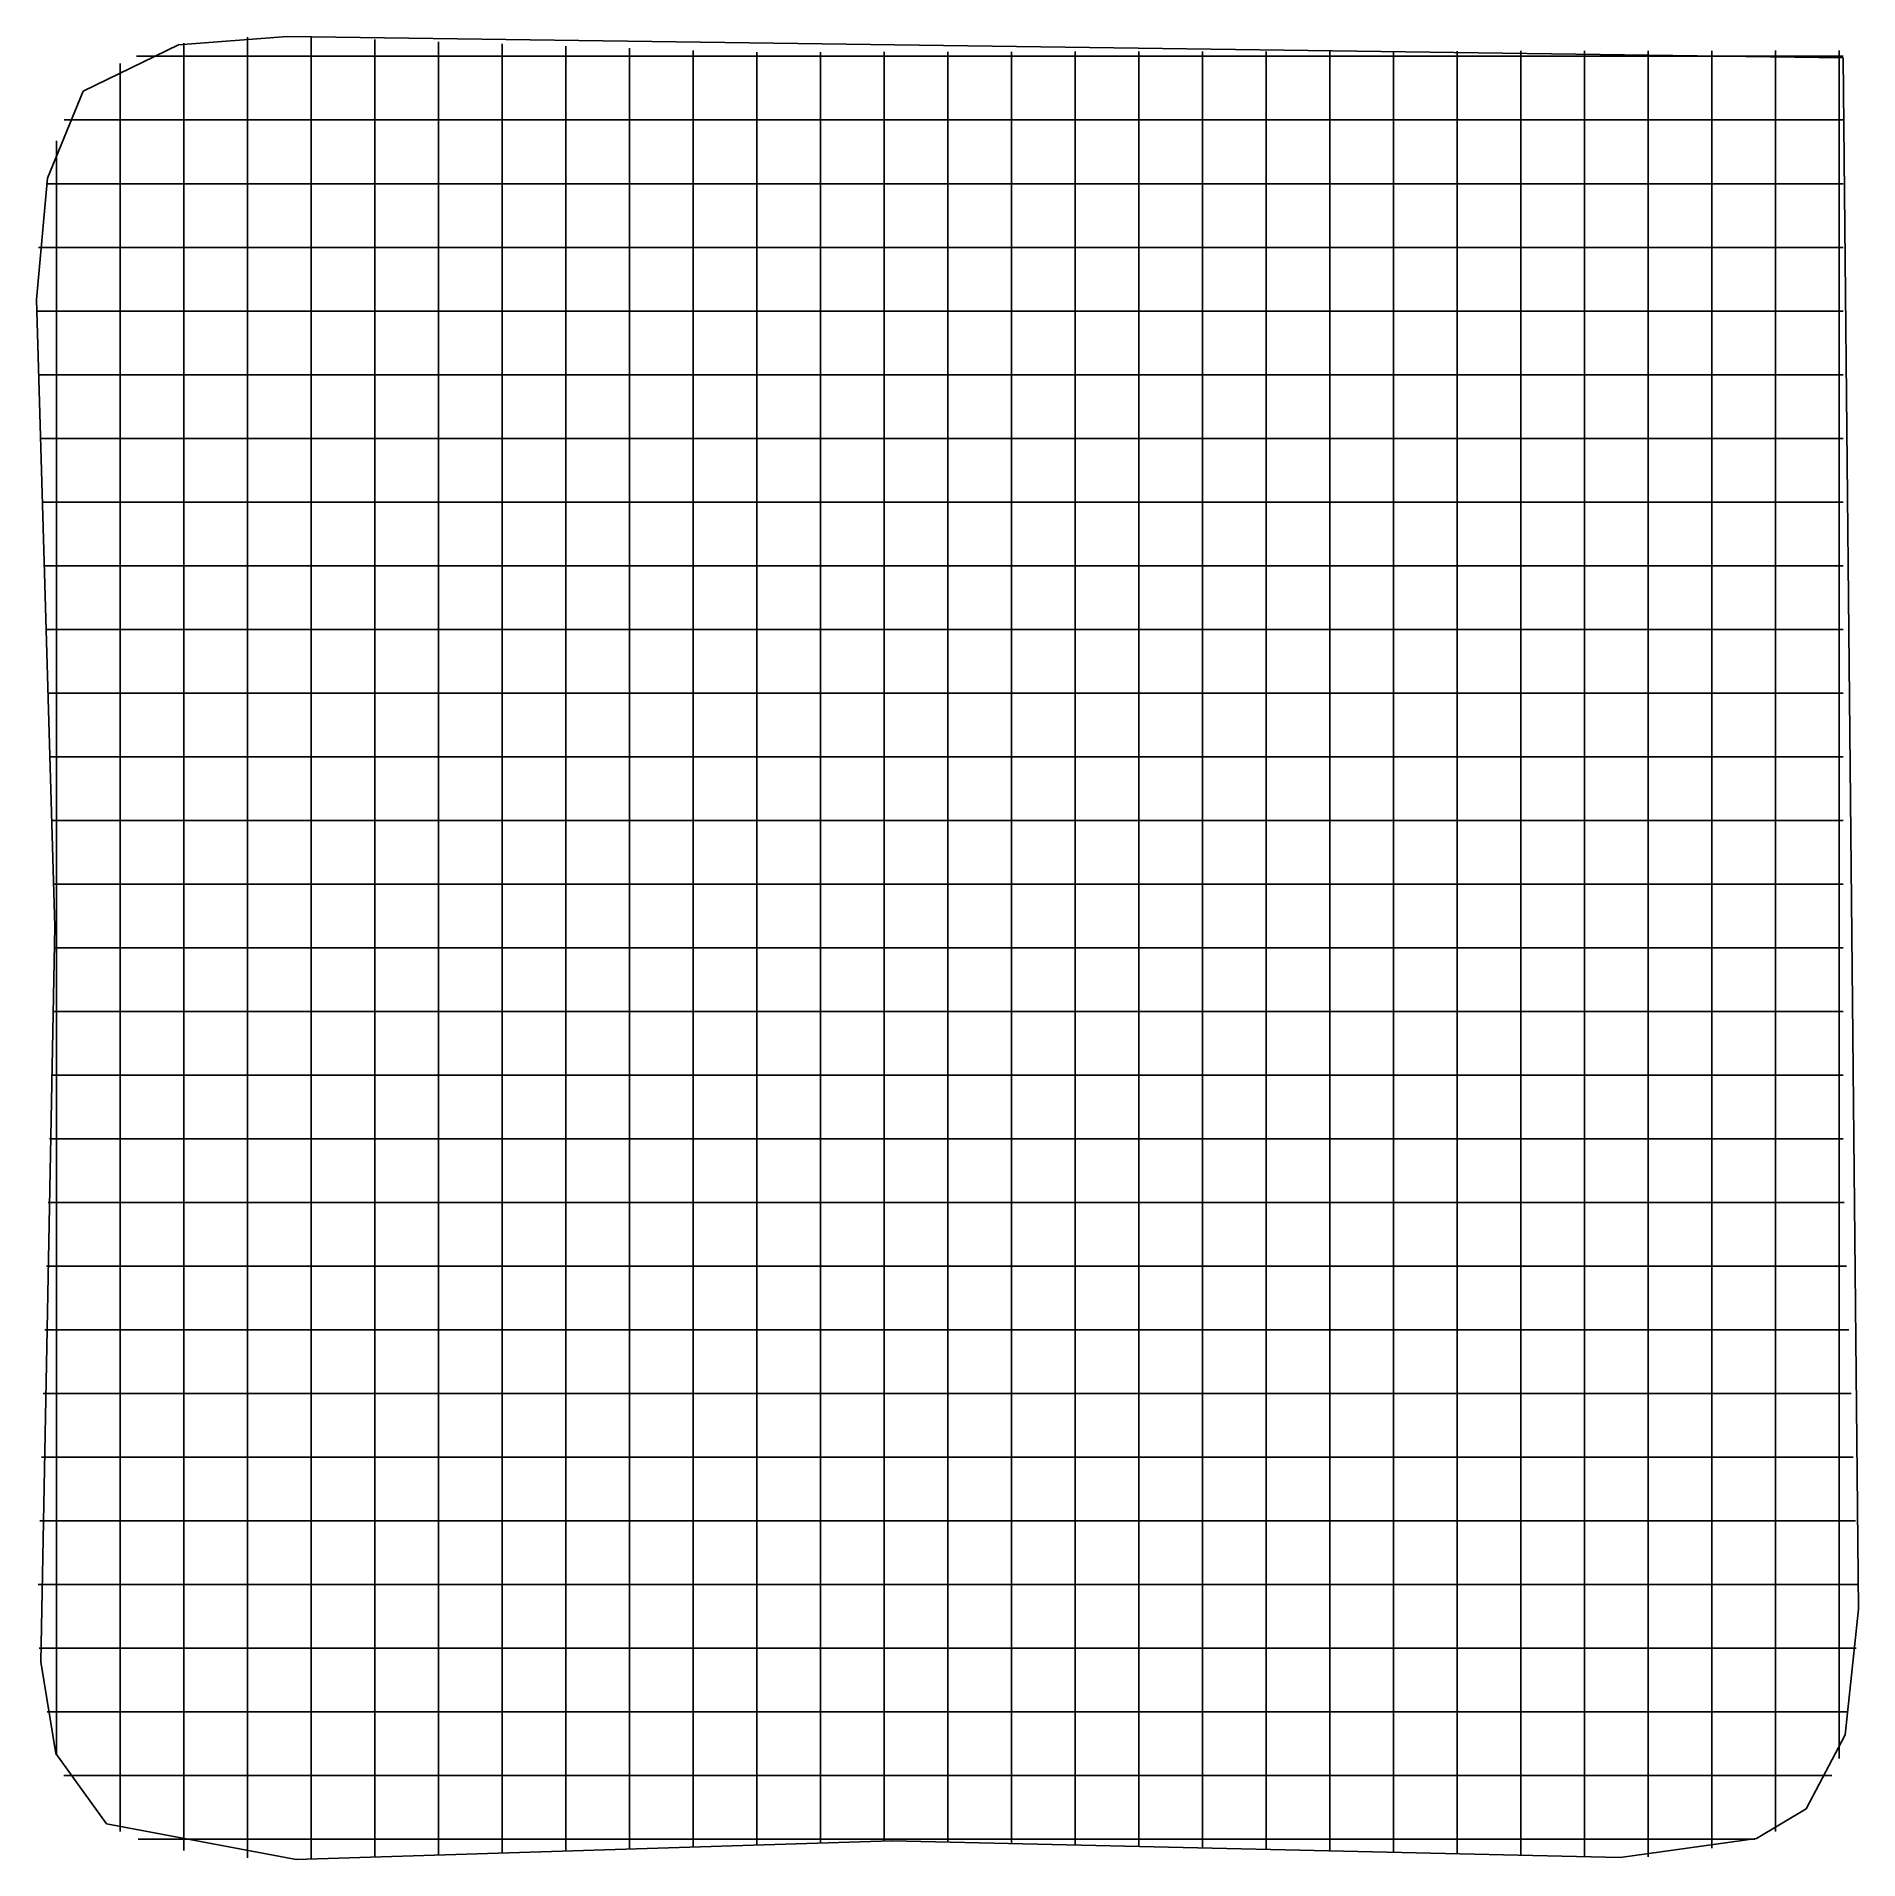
# Model space of a CAD drawing. Extents: x 0.4 to 14.7, y 0.4 to 14.7.
import ezdxf

# ---------------------------------------------------------------- set-up
doc = ezdxf.new("R2010")
doc.units = 0

msp = doc.modelspace()

# ---------------------------------------------------------------- linework, layer by layer
for p, q in [((2.403604, 14.748138), (1.549952, 14.683368)), ((2.403604, 14.748138), (1.549952, 14.683368)), ((14.624051, 14.581106), (2.403604, 14.748138)), ((14.624051, 14.581106), (2.403604, 14.748138)), ((1.549952, 14.683368), (0.802133, 14.318341)), ((1.549952, 14.683368), (0.802133, 14.318341)), ((1.592849, 14.475323), (1.592849, 14.695)), ((2.092849, 14.743), (2.092849, 14.743732)), ((2.092849, 14.523323), (2.092849, 14.743)), ((2.592849, 14.522323), (2.592849, 14.742)), ((3.092849, 14.504323), (3.092849, 14.724)), ((3.592849, 14.487323), (3.592849, 14.707)), ((4.092849, 14.689268), (4.092849, 14.69)), ((4.092849, 14.46959), (4.092849, 14.689268)), ((4.592849, 14.452323), (4.592849, 14.672)), ((5.092849, 14.435323), (5.092849, 14.655)), ((5.592849, 14.417323), (5.592849, 14.637)), ((6.092849, 14.405323), (6.092849, 14.625)), ((6.592849, 14.406323), (6.592849, 14.626)), ((7.092849, 14.407323), (7.092849, 14.627)), ((7.592849, 14.408323), (7.592849, 14.628)), ((8.092849, 14.408323), (8.092849, 14.628)), ((8.592849, 14.409323), (8.592849, 14.629)), ((9.092849, 14.410323), (9.092849, 14.63)), ((9.592849, 14.410323), (9.592849, 14.63)), ((10.092849, 14.411323), (10.092849, 14.631)), ((10.592849, 14.412323), (10.592849, 14.632)), ((11.092849, 14.413323), (11.092849, 14.633)), ((11.592849, 14.413323), (11.592849, 14.633)), ((12.092849, 14.414323), (12.092849, 14.634)), ((12.592849, 14.415323), (12.592849, 14.635)), ((13.092849, 14.635268), (13.092849, 14.636)), ((13.092849, 14.416323), (13.092849, 14.635268)), ((13.592849, 14.416323), (13.592849, 14.636)), ((14.092849, 14.417323), (14.092849, 14.637)), ((14.592849, 14.418323), (14.592849, 14.638)), ((1.092849, 14.536268), (1.092849, 14.537)), ((1.092849, 14.31659), (1.092849, 14.536268)), ((1.221, 14.592238), (1.440677, 14.592238)), ((1.221, 14.592238), (1.440677, 14.592238)), ((1.440677, 14.592238), (1.575887, 14.592238)), ((1.575887, 14.592238), (1.65621, 14.592238)), ((1.592849, 14.129668), (1.592849, 14.475323)), ((1.65621, 14.592238), (2.754597, 14.592238)), ((2.092849, 14.149287), (2.092849, 14.523323)), ((2.592849, 14.146145), (2.592849, 14.522323)), ((2.754597, 14.592238), (3.15621, 14.592238)), ((3.092849, 14.137248), (3.092849, 14.504323)), ((3.15621, 14.592238), (3.375887, 14.592238)), ((3.375887, 14.592238), (3.45621, 14.592238)), ((3.45621, 14.592238), (4.554597, 14.592238)), ((3.592849, 14.129084), (3.592849, 14.487323)), ((4.092849, 14.119919), (4.092849, 14.46959)), ((4.554597, 14.592238), (4.95621, 14.592238)), ((4.95621, 14.592238), (5.175887, 14.592238)), ((5.175887, 14.592238), (5.25621, 14.592238)), ((5.25621, 14.592238), (5.877165, 14.592238)), ((5.877165, 14.592238), (6.096842, 14.592238)), ((6.096842, 14.592238), (6.498455, 14.592238)), ((6.498455, 14.592238), (7.596842, 14.592238)), ((7.596842, 14.592238), (7.677165, 14.592238)), ((7.677165, 14.592238), (7.896842, 14.592238)), ((7.896842, 14.592238), (8.298455, 14.592238)), ((8.298455, 14.592238), (9.396842, 14.592238)), ((9.396842, 14.592238), (9.477165, 14.592238)), ((9.477165, 14.592238), (9.696842, 14.592238)), ((9.696842, 14.592238), (10.098455, 14.592238)), ((10.098455, 14.592238), (11.196842, 14.592238)), ((11.196842, 14.592238), (11.277165, 14.592238)), ((11.277165, 14.592238), (11.496842, 14.592238)), ((11.496842, 14.592238), (11.898455, 14.592238)), ((11.898455, 14.592238), (12.996842, 14.592238)), ((12.996842, 14.592238), (13.077165, 14.592238)), ((13.077165, 14.592238), (13.296842, 14.592238)), ((13.296842, 14.592238), (13.698455, 14.592238)), ((13.698455, 14.592238), (14.545677, 14.592238)), ((14.545677, 14.592238), (14.626, 14.592238)), ((14.74615, 2.398721), (14.624051, 14.581106)), ((14.74615, 2.398721), (14.624051, 14.581106)), ((0.802133, 14.318341), (0.521277, 13.63557)), ((0.802133, 14.318341), (0.521277, 13.63557)), ((1.092849, 14.0534), (1.092849, 14.31659)), ((4.592849, 14.111755), (4.592849, 14.452323)), ((5.092849, 14.10359), (5.092849, 14.435323)), ((5.592849, 14.094694), (5.592849, 14.417323)), ((6.092849, 14.09019), (6.092849, 14.405323)), ((6.592849, 14.094939), (6.592849, 14.406323)), ((7.092849, 14.099955), (7.092849, 14.407323)), ((7.592849, 14.099616), (7.592849, 14.408323)), ((8.092849, 14.096403), (8.092849, 14.408323)), ((8.592849, 14.093923), (8.592849, 14.409323)), ((9.092849, 14.091442), (9.092849, 14.410323)), ((9.592849, 14.088229), (9.592849, 14.410323)), ((10.092849, 14.085748), (10.092849, 14.411323)), ((10.592849, 14.083268), (10.592849, 14.412323)), ((11.092849, 14.080787), (11.092849, 14.413323)), ((11.592849, 14.077574), (11.592849, 14.413323)), ((12.092849, 14.075094), (12.092849, 14.414323)), ((12.592849, 14.072613), (12.592849, 14.415323)), ((13.092849, 14.073345), (13.092849, 14.416323)), ((13.592849, 14.091552), (13.592849, 14.416323)), ((14.092849, 14.127358), (14.092849, 14.417323)), ((14.592849, 14.281239), (14.592849, 14.418323)), ((14.592849, 14.201184), (14.592849, 14.281239)), ((14.592849, 13.102797), (14.592849, 14.201184)), ((0.654, 14.092238), (0.873677, 14.092238)), ((0.654, 14.092238), (0.873677, 14.092238)), ((0.873677, 14.092238), (1.160697, 14.092238)), ((1.092849, 12.955013), (1.092849, 14.0534)), ((1.160697, 14.092238), (2.259084, 14.092238)), ((1.592849, 13.031281), (1.592849, 14.129668)), ((2.092849, 13.0509), (2.092849, 14.149287)), ((2.259084, 14.092238), (2.339406, 14.092238)), ((2.339406, 14.092238), (2.559084, 14.092238)), ((2.559084, 14.092238), (2.960697, 14.092238)), ((2.592849, 13.047026), (2.592849, 14.146145)), ((2.960697, 14.092238), (4.059084, 14.092238)), ((3.092849, 13.038861), (3.092849, 14.137248)), ((3.592849, 13.030697), (3.592849, 14.129084)), ((4.059084, 14.092238), (4.139406, 14.092238)), ((4.092849, 13.021532), (4.092849, 14.119919)), ((4.139406, 14.092238), (4.359084, 14.092238)), ((4.359084, 14.092238), (4.760697, 14.092238)), ((4.592849, 13.013368), (4.592849, 14.111755)), ((4.760697, 14.092238), (5.859084, 14.092238)), ((5.092849, 13.005203), (5.092849, 14.10359)), ((5.592849, 12.996306), (5.592849, 14.094694)), ((5.859084, 14.092238), (5.939406, 14.092238)), ((5.939406, 14.092238), (6.159084, 14.092238)), ((6.092849, 12.991803), (6.092849, 14.09019)), ((6.159084, 14.092238), (6.560697, 14.092238)), ((6.560697, 14.092238), (7.659084, 14.092238)), ((6.592849, 12.996552), (6.592849, 14.094939)), ((7.092849, 13.001568), (7.092849, 14.099955)), ((7.592849, 13.000497), (7.592849, 14.099616)), ((7.659084, 14.092238), (7.739406, 14.092238)), ((7.739406, 14.092238), (7.959084, 14.092238)), ((7.959084, 14.092238), (8.360697, 14.092238)), ((8.092849, 12.998016), (8.092849, 14.096403)), ((8.360697, 14.092238), (9.459084, 14.092238)), ((8.592849, 12.995535), (8.592849, 14.093923)), ((9.092849, 12.993055), (9.092849, 14.091442)), ((9.459084, 14.092238), (9.539406, 14.092238)), ((9.539406, 14.092238), (9.759084, 14.092238)), ((9.592849, 12.989842), (9.592849, 14.088229)), ((9.759084, 14.092238), (10.160697, 14.092238)), ((10.092849, 12.987361), (10.092849, 14.085748)), ((10.160697, 14.092238), (11.259084, 14.092238)), ((10.592849, 12.984881), (10.592849, 14.083268)), ((11.092849, 12.981668), (11.092849, 14.080787)), ((11.259084, 14.092238), (11.339406, 14.092238)), ((11.339406, 14.092238), (11.559084, 14.092238)), ((11.559084, 14.092238), (11.960697, 14.092238)), ((11.592849, 12.979187), (11.592849, 14.077574)), ((11.960697, 14.092238), (13.059084, 14.092238)), ((12.092849, 12.976706), (12.092849, 14.075094)), ((12.592849, 12.974226), (12.592849, 14.072613)), ((13.059084, 14.092238), (13.139406, 14.092238)), ((13.092849, 12.974226), (13.092849, 14.073345)), ((13.139406, 14.092238), (13.359084, 14.092238)), ((13.359084, 14.092238), (13.760697, 14.092238)), ((13.592849, 12.993165), (13.592849, 14.091552)), ((13.760697, 14.092238), (14.545677, 14.092238)), ((14.092849, 13.028971), (14.092849, 14.127358)), ((14.545677, 14.092238), (14.626, 14.092238)), ((0.592849, 13.908926), (0.592849, 13.929)), ((0.592849, 13.689223), (0.592849, 13.908926)), ((0.521277, 13.63557), (0.435271, 12.682501)), ((0.521277, 13.63557), (0.435271, 12.682501)), ((0.592849, 13.287629), (0.592849, 13.689223)), ((0.511, 13.592238), (0.730677, 13.592238)), ((0.511, 13.592238), (0.730677, 13.592238)), ((0.730677, 13.592238), (1.055984, 13.592238)), ((1.055984, 13.592238), (2.154371, 13.592238)), ((2.154371, 13.592238), (2.234694, 13.592238)), ((2.234694, 13.592238), (2.454371, 13.592238)), ((2.454371, 13.592238), (2.855984, 13.592238)), ((2.855984, 13.592238), (3.954371, 13.592238)), ((3.954371, 13.592238), (4.034694, 13.592238)), ((4.034694, 13.592238), (4.254371, 13.592238)), ((4.254371, 13.592238), (4.655984, 13.592238)), ((4.655984, 13.592238), (5.754371, 13.592238)), ((5.754371, 13.592238), (5.834694, 13.592238)), ((5.834694, 13.592238), (6.054371, 13.592238)), ((6.054371, 13.592238), (6.455984, 13.592238)), ((6.455984, 13.592238), (7.554371, 13.592238)), ((7.554371, 13.592238), (7.634694, 13.592238)), ((7.634694, 13.592238), (7.854371, 13.592238)), ((7.854371, 13.592238), (8.255984, 13.592238)), ((8.255984, 13.592238), (9.354371, 13.592238)), ((9.354371, 13.592238), (9.434694, 13.592238)), ((9.434694, 13.592238), (9.654371, 13.592238)), ((9.654371, 13.592238), (10.055984, 13.592238)), ((10.055984, 13.592238), (11.154371, 13.592238)), ((11.154371, 13.592238), (11.234694, 13.592238)), ((11.234694, 13.592238), (11.454371, 13.592238)), ((11.454371, 13.592238), (11.855984, 13.592238)), ((11.855984, 13.592238), (12.954371, 13.592238)), ((12.954371, 13.592238), (13.034694, 13.592238)), ((13.034694, 13.592238), (13.254371, 13.592238)), ((13.254371, 13.592238), (13.655984, 13.592238)), ((13.655984, 13.592238), (14.545677, 13.592238)), ((14.545677, 13.592238), (14.626, 13.592238)), ((0.592849, 12.189242), (0.592849, 13.287629)), ((0.451, 13.092238), (0.670677, 13.092238)), ((0.451, 13.092238), (0.670677, 13.092238)), ((0.670677, 13.092238), (1.012048, 13.092238)), ((1.012048, 13.092238), (2.110435, 13.092238)), ((1.592849, 12.950958), (1.592849, 13.031281)), ((2.092849, 12.970845), (2.092849, 13.0509)), ((2.110435, 13.092238), (2.190758, 13.092238)), ((2.190758, 13.092238), (2.410435, 13.092238)), ((2.410435, 13.092238), (2.812048, 13.092238)), ((2.592849, 12.966703), (2.592849, 13.047026)), ((2.812048, 13.092238), (3.910435, 13.092238)), ((3.092849, 12.958539), (3.092849, 13.038861)), ((3.592849, 12.950374), (3.592849, 13.030697)), ((3.910435, 13.092238), (3.990758, 13.092238)), ((3.990758, 13.092238), (4.210435, 13.092238)), ((4.210435, 13.092238), (4.612048, 13.092238)), ((4.612048, 13.092238), (5.710435, 13.092238)), ((5.710435, 13.092238), (5.790758, 13.092238)), ((5.790758, 13.092238), (6.010435, 13.092238)), ((6.010435, 13.092238), (6.412048, 13.092238)), ((6.412048, 13.092238), (7.510435, 13.092238)), ((7.510435, 13.092238), (7.590758, 13.092238)), ((7.590758, 13.092238), (7.810435, 13.092238)), ((7.810435, 13.092238), (8.212048, 13.092238)), ((8.212048, 13.092238), (9.310435, 13.092238)), ((9.310435, 13.092238), (9.390758, 13.092238)), ((9.390758, 13.092238), (9.610435, 13.092238)), ((9.610435, 13.092238), (10.012048, 13.092238)), ((10.012048, 13.092238), (11.110435, 13.092238)), ((11.110435, 13.092238), (11.190758, 13.092238)), ((11.190758, 13.092238), (11.410435, 13.092238)), ((11.410435, 13.092238), (11.812048, 13.092238)), ((11.812048, 13.092238), (12.910435, 13.092238)), ((12.910435, 13.092238), (12.990758, 13.092238)), ((12.990758, 13.092238), (13.210435, 13.092238)), ((13.210435, 13.092238), (13.612048, 13.092238)), ((13.612048, 13.092238), (14.545677, 13.092238)), ((14.092849, 12.948648), (14.092849, 13.028971)), ((14.545677, 13.092238), (14.626, 13.092238)), ((14.592849, 12.700916), (14.592849, 13.102797)), ((1.092849, 12.87469), (1.092849, 12.955013)), ((1.592849, 12.731281), (1.592849, 12.950958)), ((2.092849, 12.751168), (2.092849, 12.970845)), ((2.592849, 12.747758), (2.592849, 12.966703)), ((3.092849, 12.738861), (3.092849, 12.958539)), ((3.592849, 12.730697), (3.592849, 12.950374)), ((4.092849, 12.941477), (4.092849, 13.021532)), ((4.092849, 12.7218), (4.092849, 12.941477)), ((4.592849, 12.933045), (4.592849, 13.013368)), ((4.592849, 12.713368), (4.592849, 12.933045)), ((5.092849, 12.924881), (5.092849, 13.005203)), ((5.092849, 12.705203), (5.092849, 12.924881)), ((5.592849, 12.915984), (5.592849, 12.996306)), ((5.592849, 12.696306), (5.592849, 12.915984)), ((6.092849, 12.911481), (6.092849, 12.991803)), ((6.092849, 12.691803), (6.092849, 12.911481)), ((6.592849, 12.916497), (6.592849, 12.996552)), ((6.592849, 12.696819), (6.592849, 12.916497)), ((7.092849, 12.921245), (7.092849, 13.001568)), ((7.092849, 12.701568), (7.092849, 12.921245)), ((7.592849, 12.920174), (7.592849, 13.000497)), ((7.592849, 12.701229), (7.592849, 12.920174)), ((8.092849, 12.917694), (8.092849, 12.998016)), ((8.092849, 12.698016), (8.092849, 12.917694)), ((8.592849, 12.915213), (8.592849, 12.995535)), ((8.592849, 12.695535), (8.592849, 12.915213)), ((9.092849, 12.912732), (9.092849, 12.993055)), ((9.092849, 12.693055), (9.092849, 12.912732)), ((9.592849, 12.909519), (9.592849, 12.989842)), ((9.592849, 12.689842), (9.592849, 12.909519)), ((10.092849, 12.907039), (10.092849, 12.987361)), ((10.092849, 12.687361), (10.092849, 12.907039)), ((10.592849, 12.904558), (10.592849, 12.984881)), ((10.592849, 12.684881), (10.592849, 12.904558)), ((11.092849, 12.901345), (11.092849, 12.981668)), ((11.092849, 12.6824), (11.092849, 12.901345)), ((11.592849, 12.898865), (11.592849, 12.979187)), ((11.592849, 12.679187), (11.592849, 12.898865)), ((12.092849, 12.896384), (12.092849, 12.976706)), ((12.092849, 12.676706), (12.092849, 12.896384)), ((12.592849, 12.893903), (12.592849, 12.974226)), ((12.592849, 12.674226), (12.592849, 12.893903)), ((13.092849, 12.893903), (13.092849, 12.974226)), ((13.092849, 12.674958), (13.092849, 12.893903)), ((13.592849, 12.912842), (13.592849, 12.993165)), ((13.592849, 12.693165), (13.592849, 12.912842)), ((14.092849, 12.728971), (14.092849, 12.948648)), ((1.092849, 12.655013), (1.092849, 12.87469)), ((2.092849, 12.349287), (2.092849, 12.751168)), ((2.592849, 12.346145), (2.592849, 12.747758)), ((0.435271, 12.682501), (0.579213, 7.759057)), ((0.435271, 12.682501), (0.579213, 7.759057)), ((1.092849, 12.2534), (1.092849, 12.655013)), ((1.592849, 12.329668), (1.592849, 12.731281)), ((3.092849, 12.337248), (3.092849, 12.738861)), ((3.592849, 12.329084), (3.592849, 12.730697)), ((4.092849, 12.319919), (4.092849, 12.7218)), ((4.592849, 12.311755), (4.592849, 12.713368)), ((5.092849, 12.30359), (5.092849, 12.705203)), ((5.592849, 12.294694), (5.592849, 12.696306)), ((6.092849, 12.29019), (6.092849, 12.691803)), ((6.592849, 12.294939), (6.592849, 12.696819)), ((7.092849, 12.299955), (7.092849, 12.701568)), ((7.592849, 12.299616), (7.592849, 12.701229)), ((8.092849, 12.296403), (8.092849, 12.698016)), ((8.592849, 12.293923), (8.592849, 12.695535)), ((9.092849, 12.291442), (9.092849, 12.693055)), ((9.592849, 12.288229), (9.592849, 12.689842)), ((10.092849, 12.285748), (10.092849, 12.687361)), ((10.592849, 12.283268), (10.592849, 12.684881)), ((11.092849, 12.280787), (11.092849, 12.6824)), ((11.592849, 12.277574), (11.592849, 12.679187)), ((12.092849, 12.275094), (12.092849, 12.676706)), ((12.592849, 12.272613), (12.592849, 12.674226)), ((13.092849, 12.273345), (13.092849, 12.674958)), ((13.592849, 12.291552), (13.592849, 12.693165)), ((14.092849, 12.327358), (14.092849, 12.728971)), ((14.592849, 12.481239), (14.592849, 12.700916)), ((0.438, 12.592238), (0.657677, 12.592238)), ((0.438, 12.592238), (0.657677, 12.592238)), ((0.657677, 12.592238), (1.002529, 12.592238)), ((1.002529, 12.592238), (2.100916, 12.592238)), ((2.100916, 12.592238), (2.181239, 12.592238)), ((2.181239, 12.592238), (2.400916, 12.592238)), ((2.400916, 12.592238), (2.802529, 12.592238)), ((2.802529, 12.592238), (3.900916, 12.592238)), ((3.900916, 12.592238), (3.981239, 12.592238)), ((3.981239, 12.592238), (4.200916, 12.592238)), ((4.200916, 12.592238), (4.602529, 12.592238)), ((4.602529, 12.592238), (5.700916, 12.592238)), ((5.700916, 12.592238), (5.781239, 12.592238)), ((5.781239, 12.592238), (6.000916, 12.592238)), ((6.000916, 12.592238), (6.402529, 12.592238)), ((6.402529, 12.592238), (7.500916, 12.592238)), ((7.500916, 12.592238), (7.581239, 12.592238)), ((7.581239, 12.592238), (7.800916, 12.592238)), ((7.800916, 12.592238), (8.202529, 12.592238)), ((8.202529, 12.592238), (9.300916, 12.592238)), ((9.300916, 12.592238), (9.381239, 12.592238)), ((9.381239, 12.592238), (9.600916, 12.592238)), ((9.600916, 12.592238), (10.002529, 12.592238)), ((10.002529, 12.592238), (11.100916, 12.592238)), ((11.100916, 12.592238), (11.181239, 12.592238)), ((11.181239, 12.592238), (11.400916, 12.592238)), ((11.400916, 12.592238), (11.802529, 12.592238)), ((11.802529, 12.592238), (12.900916, 12.592238)), ((12.900916, 12.592238), (12.981239, 12.592238)), ((12.981239, 12.592238), (13.200916, 12.592238)), ((13.200916, 12.592238), (13.602529, 12.592238)), ((13.602529, 12.592238), (14.545677, 12.592238)), ((14.545677, 12.592238), (14.626, 12.592238)), ((14.592849, 12.401184), (14.592849, 12.481239)), ((1.592849, 11.231281), (1.592849, 12.329668)), ((2.092849, 11.2509), (2.092849, 12.349287)), ((2.592849, 11.247026), (2.592849, 12.346145)), ((3.092849, 11.238861), (3.092849, 12.337248)), ((3.592849, 11.230697), (3.592849, 12.329084)), ((4.092849, 11.221532), (4.092849, 12.319919)), ((4.592849, 11.213368), (4.592849, 12.311755)), ((14.092849, 11.228971), (14.092849, 12.327358)), ((14.592849, 11.302797), (14.592849, 12.401184)), ((0.592849, 12.108919), (0.592849, 12.189242)), ((1.092849, 11.155013), (1.092849, 12.2534)), ((5.092849, 11.205203), (5.092849, 12.30359)), ((5.592849, 11.196306), (5.592849, 12.294694)), ((6.092849, 11.191803), (6.092849, 12.29019)), ((6.592849, 11.196552), (6.592849, 12.294939)), ((7.092849, 11.201568), (7.092849, 12.299955)), ((7.592849, 11.200497), (7.592849, 12.299616)), ((8.092849, 11.198016), (8.092849, 12.296403)), ((8.592849, 11.195535), (8.592849, 12.293923)), ((9.092849, 11.193055), (9.092849, 12.291442)), ((9.592849, 11.189842), (9.592849, 12.288229)), ((10.092849, 11.187361), (10.092849, 12.285748)), ((10.592849, 11.184881), (10.592849, 12.283268)), ((11.092849, 11.181668), (11.092849, 12.280787)), ((11.592849, 11.179187), (11.592849, 12.277574)), ((12.092849, 11.176706), (12.092849, 12.275094)), ((12.592849, 11.174226), (12.592849, 12.272613)), ((13.092849, 11.174226), (13.092849, 12.273345)), ((13.592849, 11.193165), (13.592849, 12.291552)), ((0.453, 12.092238), (0.672677, 12.092238)), ((0.453, 12.092238), (0.672677, 12.092238)), ((0.592849, 11.889242), (0.592849, 12.108919)), ((0.672677, 12.092238), (1.013513, 12.092238)), ((1.013513, 12.092238), (2.1119, 12.092238)), ((2.1119, 12.092238), (2.192223, 12.092238)), ((2.192223, 12.092238), (2.4119, 12.092238)), ((2.4119, 12.092238), (2.813513, 12.092238)), ((2.813513, 12.092238), (3.9119, 12.092238)), ((3.9119, 12.092238), (3.992223, 12.092238)), ((3.992223, 12.092238), (4.2119, 12.092238)), ((4.2119, 12.092238), (4.613513, 12.092238)), ((4.613513, 12.092238), (5.7119, 12.092238)), ((5.7119, 12.092238), (5.792223, 12.092238)), ((5.792223, 12.092238), (6.0119, 12.092238)), ((6.0119, 12.092238), (6.413513, 12.092238)), ((6.413513, 12.092238), (7.5119, 12.092238)), ((7.5119, 12.092238), (7.592223, 12.092238)), ((7.592223, 12.092238), (7.8119, 12.092238)), ((7.8119, 12.092238), (8.213513, 12.092238)), ((8.213513, 12.092238), (9.3119, 12.092238)), ((9.3119, 12.092238), (9.392223, 12.092238)), ((9.392223, 12.092238), (9.6119, 12.092238)), ((9.6119, 12.092238), (10.013513, 12.092238)), ((10.013513, 12.092238), (11.1119, 12.092238)), ((11.1119, 12.092238), (11.192223, 12.092238)), ((11.192223, 12.092238), (11.4119, 12.092238)), ((11.4119, 12.092238), (11.813513, 12.092238)), ((11.813513, 12.092238), (12.9119, 12.092238)), ((12.9119, 12.092238), (12.992223, 12.092238)), ((12.992223, 12.092238), (13.2119, 12.092238)), ((13.2119, 12.092238), (13.613513, 12.092238)), ((13.613513, 12.092238), (14.545677, 12.092238)), ((14.545677, 12.092238), (14.626, 12.092238)), ((0.592849, 11.487629), (0.592849, 11.889242)), ((0.468, 11.592238), (0.687677, 11.592238)), ((0.468, 11.592238), (0.687677, 11.592238)), ((0.592849, 10.389242), (0.592849, 11.487629)), ((0.687677, 11.592238), (1.024497, 11.592238)), ((1.024497, 11.592238), (2.122884, 11.592238)), ((2.122884, 11.592238), (2.203206, 11.592238)), ((2.203206, 11.592238), (2.422884, 11.592238)), ((2.422884, 11.592238), (2.824497, 11.592238)), ((2.824497, 11.592238), (3.922884, 11.592238)), ((3.922884, 11.592238), (4.003206, 11.592238)), ((4.003206, 11.592238), (4.222884, 11.592238)), ((4.222884, 11.592238), (4.624497, 11.592238)), ((4.624497, 11.592238), (5.722884, 11.592238)), ((5.722884, 11.592238), (5.803206, 11.592238)), ((5.803206, 11.592238), (6.022884, 11.592238)), ((6.022884, 11.592238), (6.424497, 11.592238)), ((6.424497, 11.592238), (7.522884, 11.592238)), ((7.522884, 11.592238), (7.603206, 11.592238)), ((7.603206, 11.592238), (7.822884, 11.592238)), ((7.822884, 11.592238), (8.224497, 11.592238)), ((8.224497, 11.592238), (9.322884, 11.592238)), ((9.322884, 11.592238), (9.403206, 11.592238)), ((9.403206, 11.592238), (9.622884, 11.592238)), ((9.622884, 11.592238), (10.024497, 11.592238)), ((10.024497, 11.592238), (11.122884, 11.592238)), ((11.122884, 11.592238), (11.203206, 11.592238)), ((11.203206, 11.592238), (11.422884, 11.592238)), ((11.422884, 11.592238), (11.824497, 11.592238)), ((11.824497, 11.592238), (12.922884, 11.592238)), ((12.922884, 11.592238), (13.003206, 11.592238)), ((13.003206, 11.592238), (13.222884, 11.592238)), ((13.222884, 11.592238), (13.624497, 11.592238)), ((13.624497, 11.592238), (14.545677, 11.592238)), ((14.545677, 11.592238), (14.626, 11.592238)), ((1.592849, 11.150958), (1.592849, 11.231281)), ((2.092849, 11.170845), (2.092849, 11.2509)), ((2.092849, 10.951168), (2.092849, 11.170845)), ((2.592849, 11.166703), (2.592849, 11.247026)), ((2.592849, 10.947758), (2.592849, 11.166703)), ((3.092849, 11.158539), (3.092849, 11.238861)), ((3.592849, 11.150374), (3.592849, 11.230697)), ((4.092849, 11.141477), (4.092849, 11.221532)), ((4.592849, 11.133045), (4.592849, 11.213368)), ((5.092849, 11.124881), (5.092849, 11.205203)), ((5.592849, 11.115984), (5.592849, 11.196306)), ((6.092849, 11.111481), (6.092849, 11.191803)), ((6.592849, 11.116497), (6.592849, 11.196552)), ((7.092849, 11.121245), (7.092849, 11.201568)), ((7.592849, 11.120174), (7.592849, 11.200497)), ((8.092849, 11.117694), (8.092849, 11.198016)), ((8.592849, 11.115213), (8.592849, 11.195535)), ((9.092849, 11.112732), (9.092849, 11.193055)), ((9.592849, 11.109519), (9.592849, 11.189842)), ((10.092849, 11.107039), (10.092849, 11.187361)), ((10.592849, 11.104558), (10.592849, 11.184881)), ((11.092849, 11.101345), (11.092849, 11.181668)), ((11.592849, 11.098865), (11.592849, 11.179187)), ((12.092849, 11.096384), (12.092849, 11.176706)), ((12.592849, 11.093903), (12.592849, 11.174226)), ((13.092849, 11.093903), (13.092849, 11.174226)), ((13.592849, 11.112842), (13.592849, 11.193165)), ((14.092849, 11.148648), (14.092849, 11.228971)), ((14.592849, 10.900916), (14.592849, 11.302797)), ((0.484, 11.092238), (0.703677, 11.092238)), ((0.484, 11.092238), (0.703677, 11.092238)), ((0.703677, 11.092238), (1.036213, 11.092238)), ((1.036213, 11.092238), (2.1346, 11.092238)), ((1.092849, 11.07469), (1.092849, 11.155013)), ((1.092849, 10.855013), (1.092849, 11.07469)), ((1.592849, 10.931281), (1.592849, 11.150958)), ((2.1346, 11.092238), (2.214923, 11.092238)), ((2.214923, 11.092238), (2.4346, 11.092238)), ((2.4346, 11.092238), (2.836213, 11.092238)), ((2.836213, 11.092238), (3.9346, 11.092238)), ((3.092849, 10.938861), (3.092849, 11.158539)), ((3.592849, 10.930697), (3.592849, 11.150374)), ((3.9346, 11.092238), (4.014923, 11.092238)), ((4.014923, 11.092238), (4.2346, 11.092238)), ((4.092849, 10.9218), (4.092849, 11.141477)), ((4.2346, 11.092238), (4.636213, 11.092238)), ((4.592849, 10.913368), (4.592849, 11.133045)), ((4.636213, 11.092238), (5.7346, 11.092238)), ((5.092849, 10.905203), (5.092849, 11.124881)), ((5.592849, 10.896306), (5.592849, 11.115984)), ((5.7346, 11.092238), (5.814923, 11.092238)), ((5.814923, 11.092238), (6.0346, 11.092238)), ((6.0346, 11.092238), (6.436213, 11.092238)), ((6.092849, 10.891803), (6.092849, 11.111481)), ((6.436213, 11.092238), (7.5346, 11.092238)), ((6.592849, 10.896819), (6.592849, 11.116497)), ((7.092849, 10.901568), (7.092849, 11.121245)), ((7.5346, 11.092238), (7.614923, 11.092238)), ((7.592849, 10.901229), (7.592849, 11.120174)), ((7.614923, 11.092238), (7.8346, 11.092238)), ((7.8346, 11.092238), (8.236213, 11.092238)), ((8.092849, 10.898016), (8.092849, 11.117694)), ((8.236213, 11.092238), (9.3346, 11.092238)), ((8.592849, 10.895535), (8.592849, 11.115213)), ((9.092849, 10.893055), (9.092849, 11.112732)), ((9.3346, 11.092238), (9.414923, 11.092238)), ((9.414923, 11.092238), (9.6346, 11.092238)), ((9.592849, 10.889842), (9.592849, 11.109519)), ((9.6346, 11.092238), (10.036213, 11.092238)), ((10.036213, 11.092238), (11.1346, 11.092238)), ((10.092849, 10.887361), (10.092849, 11.107039)), ((10.592849, 10.884881), (10.592849, 11.104558)), ((11.092849, 10.8824), (11.092849, 11.101345)), ((11.1346, 11.092238), (11.214923, 11.092238)), ((11.214923, 11.092238), (11.4346, 11.092238)), ((11.4346, 11.092238), (11.836213, 11.092238)), ((11.592849, 10.879187), (11.592849, 11.098865)), ((11.836213, 11.092238), (12.9346, 11.092238)), ((12.092849, 10.876706), (12.092849, 11.096384)), ((12.592849, 10.874226), (12.592849, 11.093903)), ((12.9346, 11.092238), (13.014923, 11.092238)), ((13.014923, 11.092238), (13.2346, 11.092238)), ((13.092849, 10.874958), (13.092849, 11.093903)), ((13.2346, 11.092238), (13.636213, 11.092238)), ((13.592849, 10.893165), (13.592849, 11.112842)), ((13.636213, 11.092238), (14.545677, 11.092238)), ((14.092849, 10.928971), (14.092849, 11.148648)), ((14.545677, 11.092238), (14.626, 11.092238)), ((1.592849, 10.529668), (1.592849, 10.931281)), ((2.092849, 10.549287), (2.092849, 10.951168)), ((2.592849, 10.546145), (2.592849, 10.947758)), ((3.092849, 10.537248), (3.092849, 10.938861)), ((3.592849, 10.529084), (3.592849, 10.930697)), ((4.092849, 10.519919), (4.092849, 10.9218)), ((4.592849, 10.511755), (4.592849, 10.913368)), ((5.092849, 10.50359), (5.092849, 10.905203)), ((5.592849, 10.494694), (5.592849, 10.896306)), ((6.092849, 10.49019), (6.092849, 10.891803)), ((6.592849, 10.494939), (6.592849, 10.896819)), ((7.092849, 10.499955), (7.092849, 10.901568)), ((7.592849, 10.499616), (7.592849, 10.901229)), ((8.092849, 10.496403), (8.092849, 10.898016)), ((8.592849, 10.493923), (8.592849, 10.895535)), ((9.092849, 10.491442), (9.092849, 10.893055)), ((9.592849, 10.488229), (9.592849, 10.889842)), ((10.092849, 10.485748), (10.092849, 10.887361)), ((10.592849, 10.483268), (10.592849, 10.884881)), ((11.092849, 10.480787), (11.092849, 10.8824)), ((13.592849, 10.491552), (13.592849, 10.893165)), ((14.092849, 10.527358), (14.092849, 10.928971)), ((14.592849, 10.681239), (14.592849, 10.900916)), ((1.092849, 10.4534), (1.092849, 10.855013)), ((11.592849, 10.477574), (11.592849, 10.879187)), ((12.092849, 10.475094), (12.092849, 10.876706)), ((12.592849, 10.472613), (12.592849, 10.874226)), ((13.092849, 10.473345), (13.092849, 10.874958)), ((14.592849, 10.601184), (14.592849, 10.681239)), ((14.592849, 9.502797), (14.592849, 10.601184)), ((0.499, 10.592238), (0.718677, 10.592238)), ((0.499, 10.592238), (0.718677, 10.592238)), ((0.718677, 10.592238), (1.047197, 10.592238)), ((1.047197, 10.592238), (2.145584, 10.592238)), ((1.092849, 9.355013), (1.092849, 10.4534)), ((1.592849, 9.431281), (1.592849, 10.529668)), ((2.092849, 9.4509), (2.092849, 10.549287)), ((2.145584, 10.592238), (2.225906, 10.592238)), ((2.225906, 10.592238), (2.445584, 10.592238)), ((2.445584, 10.592238), (2.847197, 10.592238)), ((2.592849, 9.447026), (2.592849, 10.546145)), ((2.847197, 10.592238), (3.945584, 10.592238)), ((3.092849, 9.438861), (3.092849, 10.537248)), ((3.592849, 9.430697), (3.592849, 10.529084)), ((3.945584, 10.592238), (4.025906, 10.592238)), ((4.025906, 10.592238), (4.245584, 10.592238)), ((4.092849, 9.421532), (4.092849, 10.519919)), ((4.245584, 10.592238), (4.647197, 10.592238)), ((4.592849, 9.413368), (4.592849, 10.511755)), ((4.647197, 10.592238), (5.745584, 10.592238)), ((5.092849, 9.405203), (5.092849, 10.50359)), ((5.592849, 9.396306), (5.592849, 10.494694)), ((5.745584, 10.592238), (5.825906, 10.592238)), ((5.825906, 10.592238), (6.045584, 10.592238)), ((6.045584, 10.592238), (6.447197, 10.592238)), ((6.092849, 9.391803), (6.092849, 10.49019)), ((6.447197, 10.592238), (7.545584, 10.592238)), ((6.592849, 9.396552), (6.592849, 10.494939)), ((7.092849, 9.401568), (7.092849, 10.499955)), ((7.545584, 10.592238), (7.625906, 10.592238)), ((7.592849, 9.400497), (7.592849, 10.499616)), ((7.625906, 10.592238), (7.845584, 10.592238)), ((7.845584, 10.592238), (8.247197, 10.592238)), ((8.092849, 9.398016), (8.092849, 10.496403)), ((8.247197, 10.592238), (9.345584, 10.592238)), ((8.592849, 9.395535), (8.592849, 10.493923)), ((9.092849, 9.393055), (9.092849, 10.491442)), ((9.345584, 10.592238), (9.425906, 10.592238)), ((9.425906, 10.592238), (9.645584, 10.592238)), ((9.592849, 9.389842), (9.592849, 10.488229)), ((9.645584, 10.592238), (10.047197, 10.592238)), ((10.047197, 10.592238), (11.145584, 10.592238)), ((10.092849, 9.387361), (10.092849, 10.485748)), ((10.592849, 9.384881), (10.592849, 10.483268)), ((11.092849, 9.381668), (11.092849, 10.480787)), ((11.145584, 10.592238), (11.225906, 10.592238)), ((11.225906, 10.592238), (11.445584, 10.592238)), ((11.445584, 10.592238), (11.847197, 10.592238)), ((11.592849, 9.379187), (11.592849, 10.477574)), ((11.847197, 10.592238), (12.945584, 10.592238)), ((12.092849, 9.376706), (12.092849, 10.475094)), ((12.592849, 9.374226), (12.592849, 10.472613)), ((12.945584, 10.592238), (13.025906, 10.592238)), ((13.025906, 10.592238), (13.245584, 10.592238)), ((13.092849, 9.374226), (13.092849, 10.473345)), ((13.245584, 10.592238), (13.647197, 10.592238)), ((13.592849, 9.393165), (13.592849, 10.491552)), ((13.647197, 10.592238), (14.545677, 10.592238)), ((14.092849, 9.428971), (14.092849, 10.527358)), ((14.545677, 10.592238), (14.626, 10.592238)), ((0.592849, 10.308919), (0.592849, 10.389242)), ((0.592849, 10.089242), (0.592849, 10.308919)), ((0.514, 10.092238), (0.733677, 10.092238)), ((0.514, 10.092238), (0.733677, 10.092238)), ((0.592849, 9.687629), (0.592849, 10.089242)), ((0.733677, 10.092238), (1.058181, 10.092238)), ((1.058181, 10.092238), (2.156568, 10.092238)), ((2.156568, 10.092238), (2.23689, 10.092238)), ((2.23689, 10.092238), (2.456568, 10.092238)), ((2.456568, 10.092238), (2.858181, 10.092238)), ((2.858181, 10.092238), (3.956568, 10.092238)), ((3.956568, 10.092238), (4.03689, 10.092238)), ((4.03689, 10.092238), (4.256568, 10.092238)), ((4.256568, 10.092238), (4.658181, 10.092238)), ((4.658181, 10.092238), (5.756568, 10.092238)), ((5.756568, 10.092238), (5.83689, 10.092238)), ((5.83689, 10.092238), (6.056568, 10.092238)), ((6.056568, 10.092238), (6.458181, 10.092238)), ((6.458181, 10.092238), (7.556568, 10.092238)), ((7.556568, 10.092238), (7.63689, 10.092238)), ((7.63689, 10.092238), (7.856568, 10.092238)), ((7.856568, 10.092238), (8.258181, 10.092238)), ((8.258181, 10.092238), (9.356568, 10.092238)), ((9.356568, 10.092238), (9.43689, 10.092238)), ((9.43689, 10.092238), (9.656568, 10.092238)), ((9.656568, 10.092238), (10.058181, 10.092238)), ((10.058181, 10.092238), (11.156568, 10.092238)), ((11.156568, 10.092238), (11.23689, 10.092238)), ((11.23689, 10.092238), (11.456568, 10.092238)), ((11.456568, 10.092238), (11.858181, 10.092238)), ((11.858181, 10.092238), (12.956568, 10.092238)), ((12.956568, 10.092238), (13.03689, 10.092238)), ((13.03689, 10.092238), (13.256568, 10.092238)), ((13.256568, 10.092238), (13.658181, 10.092238)), ((13.658181, 10.092238), (14.545677, 10.092238)), ((14.545677, 10.092238), (14.626, 10.092238)), ((0.529, 9.592238), (0.748677, 9.592238)), ((0.529, 9.592238), (0.748677, 9.592238)), ((0.592849, 8.589242), (0.592849, 9.687629)), ((0.748677, 9.592238), (1.069165, 9.592238)), ((1.069165, 9.592238), (2.168284, 9.592238)), ((2.168284, 9.592238), (2.248606, 9.592238)), ((2.248606, 9.592238), (2.467552, 9.592238)), ((2.467552, 9.592238), (2.869165, 9.592238)), ((2.869165, 9.592238), (3.968284, 9.592238)), ((3.968284, 9.592238), (4.048606, 9.592238)), ((4.048606, 9.592238), (4.267552, 9.592238)), ((4.267552, 9.592238), (4.669165, 9.592238)), ((4.669165, 9.592238), (5.768284, 9.592238)), ((5.768284, 9.592238), (5.848606, 9.592238)), ((5.848606, 9.592238), (6.067552, 9.592238)), ((6.067552, 9.592238), (6.469165, 9.592238)), ((6.469165, 9.592238), (7.568284, 9.592238)), ((7.568284, 9.592238), (7.648606, 9.592238)), ((7.648606, 9.592238), (7.867552, 9.592238)), ((7.867552, 9.592238), (8.269165, 9.592238)), ((8.269165, 9.592238), (9.368284, 9.592238)), ((9.368284, 9.592238), (9.448606, 9.592238)), ((9.448606, 9.592238), (9.667552, 9.592238)), ((9.667552, 9.592238), (10.069165, 9.592238)), ((10.069165, 9.592238), (11.168284, 9.592238)), ((11.168284, 9.592238), (11.248606, 9.592238)), ((11.248606, 9.592238), (11.467552, 9.592238)), ((11.467552, 9.592238), (11.869165, 9.592238)), ((11.869165, 9.592238), (12.968284, 9.592238)), ((12.968284, 9.592238), (13.048606, 9.592238)), ((13.048606, 9.592238), (13.267552, 9.592238)), ((13.267552, 9.592238), (13.669165, 9.592238)), ((13.669165, 9.592238), (14.545677, 9.592238)), ((14.545677, 9.592238), (14.626, 9.592238)), ((2.092849, 9.370845), (2.092849, 9.4509)), ((14.592849, 9.100916), (14.592849, 9.502797)), ((1.092849, 9.27469), (1.092849, 9.355013)), ((1.592849, 9.350958), (1.592849, 9.431281)), ((1.592849, 9.131281), (1.592849, 9.350958)), ((2.092849, 9.151168), (2.092849, 9.370845)), ((2.592849, 9.366703), (2.592849, 9.447026)), ((2.592849, 9.147758), (2.592849, 9.366703)), ((3.092849, 9.358539), (3.092849, 9.438861)), ((3.092849, 9.138861), (3.092849, 9.358539)), ((3.592849, 9.350374), (3.592849, 9.430697)), ((3.592849, 9.130697), (3.592849, 9.350374)), ((4.092849, 9.341477), (4.092849, 9.421532)), ((4.092849, 9.1218), (4.092849, 9.341477)), ((4.592849, 9.333045), (4.592849, 9.413368)), ((4.592849, 9.113368), (4.592849, 9.333045)), ((5.092849, 9.324881), (5.092849, 9.405203)), ((5.092849, 9.105203), (5.092849, 9.324881)), ((5.592849, 9.315984), (5.592849, 9.396306)), ((5.592849, 9.096306), (5.592849, 9.315984)), ((6.092849, 9.311481), (6.092849, 9.391803)), ((6.092849, 9.091803), (6.092849, 9.311481)), ((6.592849, 9.316497), (6.592849, 9.396552)), ((6.592849, 9.096819), (6.592849, 9.316497)), ((7.092849, 9.321245), (7.092849, 9.401568)), ((7.092849, 9.101568), (7.092849, 9.321245)), ((7.592849, 9.320174), (7.592849, 9.400497)), ((7.592849, 9.101229), (7.592849, 9.320174)), ((8.092849, 9.317694), (8.092849, 9.398016)), ((8.092849, 9.098016), (8.092849, 9.317694)), ((8.592849, 9.315213), (8.592849, 9.395535)), ((8.592849, 9.095535), (8.592849, 9.315213)), ((9.092849, 9.312732), (9.092849, 9.393055)), ((9.092849, 9.093055), (9.092849, 9.312732)), ((9.592849, 9.309519), (9.592849, 9.389842)), ((9.592849, 9.089842), (9.592849, 9.309519)), ((10.092849, 9.307039), (10.092849, 9.387361)), ((10.092849, 9.087361), (10.092849, 9.307039)), ((10.592849, 9.304558), (10.592849, 9.384881)), ((11.092849, 9.301345), (11.092849, 9.381668)), ((11.592849, 9.298865), (11.592849, 9.379187)), ((12.092849, 9.296384), (12.092849, 9.376706)), ((12.592849, 9.293903), (12.592849, 9.374226)), ((13.092849, 9.293903), (13.092849, 9.374226)), ((13.592849, 9.312842), (13.592849, 9.393165)), ((13.592849, 9.093165), (13.592849, 9.312842)), ((14.092849, 9.348648), (14.092849, 9.428971)), ((14.092849, 9.128971), (14.092849, 9.348648)), ((1.092849, 9.055013), (1.092849, 9.27469)), ((10.592849, 9.084881), (10.592849, 9.304558)), ((11.092849, 9.0824), (11.092849, 9.301345)), ((11.592849, 9.079187), (11.592849, 9.298865)), ((12.092849, 9.076706), (12.092849, 9.296384)), ((12.592849, 9.074226), (12.592849, 9.293903)), ((13.092849, 9.074958), (13.092849, 9.293903)), ((0.545, 9.092238), (0.764677, 9.092238)), ((0.545, 9.092238), (0.764677, 9.092238)), ((0.764677, 9.092238), (1.080881, 9.092238)), ((1.080881, 9.092238), (2.179268, 9.092238)), ((1.092849, 8.6534), (1.092849, 9.055013)), ((1.592849, 8.729668), (1.592849, 9.131281)), ((2.092849, 8.749287), (2.092849, 9.151168)), ((2.179268, 9.092238), (2.25959, 9.092238)), ((2.25959, 9.092238), (2.479268, 9.092238)), ((2.479268, 9.092238), (2.880881, 9.092238)), ((2.592849, 8.746145), (2.592849, 9.147758)), ((2.880881, 9.092238), (3.979268, 9.092238)), ((3.092849, 8.737248), (3.092849, 9.138861)), ((3.592849, 8.729084), (3.592849, 9.130697)), ((3.979268, 9.092238), (4.05959, 9.092238)), ((4.05959, 9.092238), (4.279268, 9.092238)), ((4.092849, 8.719919), (4.092849, 9.1218)), ((4.279268, 9.092238), (4.680881, 9.092238)), ((4.592849, 8.711755), (4.592849, 9.113368)), ((4.680881, 9.092238), (5.779268, 9.092238)), ((5.092849, 8.70359), (5.092849, 9.105203)), ((5.592849, 8.694694), (5.592849, 9.096306)), ((5.779268, 9.092238), (5.85959, 9.092238)), ((5.85959, 9.092238), (6.079268, 9.092238)), ((6.079268, 9.092238), (6.480881, 9.092238)), ((6.092849, 8.69019), (6.092849, 9.091803)), ((6.480881, 9.092238), (7.579268, 9.092238)), ((6.592849, 8.694939), (6.592849, 9.096819)), ((7.092849, 8.699955), (7.092849, 9.101568)), ((7.579268, 9.092238), (7.65959, 9.092238)), ((7.592849, 8.699616), (7.592849, 9.101229)), ((7.65959, 9.092238), (7.879268, 9.092238)), ((7.879268, 9.092238), (8.280881, 9.092238)), ((8.092849, 8.696403), (8.092849, 9.098016)), ((8.280881, 9.092238), (9.379268, 9.092238)), ((8.592849, 8.693923), (8.592849, 9.095535)), ((9.092849, 8.691442), (9.092849, 9.093055)), ((9.379268, 9.092238), (9.45959, 9.092238)), ((9.45959, 9.092238), (9.679268, 9.092238)), ((9.592849, 8.688229), (9.592849, 9.089842)), ((9.679268, 9.092238), (10.080881, 9.092238)), ((10.080881, 9.092238), (11.179268, 9.092238)), ((10.092849, 8.685748), (10.092849, 9.087361)), ((10.592849, 8.683268), (10.592849, 9.084881)), ((11.092849, 8.680787), (11.092849, 9.0824)), ((11.179268, 9.092238), (11.25959, 9.092238)), ((11.25959, 9.092238), (11.479268, 9.092238)), ((11.479268, 9.092238), (11.880881, 9.092238)), ((11.592849, 8.677574), (11.592849, 9.079187)), ((11.880881, 9.092238), (12.979268, 9.092238)), ((12.092849, 8.675094), (12.092849, 9.076706)), ((12.592849, 8.672613), (12.592849, 9.074226)), ((12.979268, 9.092238), (13.05959, 9.092238)), ((13.05959, 9.092238), (13.279268, 9.092238)), ((13.092849, 8.673345), (13.092849, 9.074958)), ((13.279268, 9.092238), (13.680881, 9.092238)), ((13.592849, 8.691552), (13.592849, 9.093165)), ((13.680881, 9.092238), (14.545677, 9.092238)), ((14.092849, 8.727358), (14.092849, 9.128971)), ((14.545677, 9.092238), (14.626, 9.092238)), ((14.592849, 8.881239), (14.592849, 9.100916)), ((14.592849, 8.801184), (14.592849, 8.881239)), ((2.092849, 7.6509), (2.092849, 8.749287)), ((2.592849, 7.647026), (2.592849, 8.746145)), ((3.092849, 7.638861), (3.092849, 8.737248)), ((14.592849, 7.702797), (14.592849, 8.801184)), ((0.56, 8.592238), (0.779677, 8.592238)), ((0.56, 8.592238), (0.779677, 8.592238)), ((0.592849, 8.508919), (0.592849, 8.589242)), ((0.779677, 8.592238), (1.091865, 8.592238)), ((1.091865, 8.592238), (2.190252, 8.592238)), ((1.092849, 7.555013), (1.092849, 8.6534)), ((1.592849, 7.631281), (1.592849, 8.729668)), ((2.190252, 8.592238), (2.270574, 8.592238)), ((2.270574, 8.592238), (2.490252, 8.592238)), ((2.490252, 8.592238), (2.891865, 8.592238)), ((2.891865, 8.592238), (3.990252, 8.592238)), ((3.592849, 7.630697), (3.592849, 8.729084)), ((3.990252, 8.592238), (4.070574, 8.592238)), ((4.070574, 8.592238), (4.290252, 8.592238)), ((4.092849, 7.621532), (4.092849, 8.719919)), ((4.290252, 8.592238), (4.691865, 8.592238)), ((4.592849, 7.613368), (4.592849, 8.711755)), ((4.691865, 8.592238), (5.790252, 8.592238)), ((5.092849, 7.605203), (5.092849, 8.70359)), ((5.592849, 7.596306), (5.592849, 8.694694)), ((5.790252, 8.592238), (5.870574, 8.592238)), ((5.870574, 8.592238), (6.090252, 8.592238)), ((6.090252, 8.592238), (6.491865, 8.592238)), ((6.092849, 7.591803), (6.092849, 8.69019)), ((6.491865, 8.592238), (7.590252, 8.592238)), ((6.592849, 7.596552), (6.592849, 8.694939)), ((7.092849, 7.601568), (7.092849, 8.699955)), ((7.590252, 8.592238), (7.670574, 8.592238)), ((7.592849, 7.600497), (7.592849, 8.699616)), ((7.670574, 8.592238), (7.890252, 8.592238)), ((7.890252, 8.592238), (8.291865, 8.592238)), ((8.092849, 7.598016), (8.092849, 8.696403)), ((8.291865, 8.592238), (9.390252, 8.592238)), ((8.592849, 7.595535), (8.592849, 8.693923)), ((9.092849, 7.593055), (9.092849, 8.691442)), ((9.390252, 8.592238), (9.470574, 8.592238)), ((9.470574, 8.592238), (9.690252, 8.592238)), ((9.592849, 7.589842), (9.592849, 8.688229)), ((9.690252, 8.592238), (10.091865, 8.592238)), ((10.091865, 8.592238), (11.190252, 8.592238)), ((10.092849, 7.587361), (10.092849, 8.685748)), ((10.592849, 7.584881), (10.592849, 8.683268)), ((11.092849, 7.581668), (11.092849, 8.680787)), ((11.190252, 8.592238), (11.270574, 8.592238)), ((11.270574, 8.592238), (11.490252, 8.592238)), ((11.490252, 8.592238), (11.891865, 8.592238)), ((11.592849, 7.579187), (11.592849, 8.677574)), ((11.891865, 8.592238), (12.990252, 8.592238)), ((12.092849, 7.576706), (12.092849, 8.675094)), ((12.592849, 7.574226), (12.592849, 8.672613)), ((12.990252, 8.592238), (13.070574, 8.592238)), ((13.070574, 8.592238), (13.290252, 8.592238)), ((13.092849, 7.574226), (13.092849, 8.673345)), ((13.290252, 8.592238), (13.691865, 8.592238)), ((13.592849, 7.593165), (13.592849, 8.691552)), ((13.691865, 8.592238), (14.545677, 8.592238)), ((14.092849, 7.628971), (14.092849, 8.727358)), ((14.545677, 8.592238), (14.626, 8.592238)), ((0.592849, 8.289242), (0.592849, 8.508919)), ((0.592849, 7.887629), (0.592849, 8.289242)), ((0.575, 8.092238), (0.794677, 8.092238)), ((0.575, 8.092238), (0.794677, 8.092238)), ((0.794677, 8.092238), (1.102848, 8.092238)), ((1.102848, 8.092238), (2.201968, 8.092238)), ((2.201968, 8.092238), (2.28229, 8.092238)), ((2.28229, 8.092238), (2.501235, 8.092238)), ((2.501235, 8.092238), (2.902848, 8.092238)), ((2.902848, 8.092238), (4.001968, 8.092238)), ((4.001968, 8.092238), (4.08229, 8.092238)), ((4.08229, 8.092238), (4.301235, 8.092238)), ((4.301235, 8.092238), (4.702848, 8.092238)), ((4.702848, 8.092238), (5.801968, 8.092238)), ((5.801968, 8.092238), (5.88229, 8.092238)), ((5.88229, 8.092238), (6.101235, 8.092238)), ((6.101235, 8.092238), (6.502848, 8.092238)), ((6.502848, 8.092238), (7.601968, 8.092238)), ((7.601968, 8.092238), (7.68229, 8.092238)), ((7.68229, 8.092238), (7.901235, 8.092238)), ((7.901235, 8.092238), (8.302848, 8.092238)), ((8.302848, 8.092238), (9.401968, 8.092238)), ((9.401968, 8.092238), (9.48229, 8.092238)), ((9.48229, 8.092238), (9.701235, 8.092238)), ((9.701235, 8.092238), (10.102848, 8.092238)), ((10.102848, 8.092238), (11.201968, 8.092238)), ((11.201968, 8.092238), (11.28229, 8.092238)), ((11.28229, 8.092238), (11.501235, 8.092238)), ((11.501235, 8.092238), (11.902848, 8.092238)), ((11.902848, 8.092238), (13.001968, 8.092238)), ((13.001968, 8.092238), (13.08229, 8.092238)), ((13.08229, 8.092238), (13.301235, 8.092238)), ((13.301235, 8.092238), (13.702848, 8.092238)), ((13.702848, 8.092238), (14.545677, 8.092238)), ((14.545677, 8.092238), (14.626, 8.092238)), ((0.592849, 6.789242), (0.592849, 7.887629)), ((0.579213, 7.759057), (0.469638, 1.984901)), ((0.579213, 7.759057), (0.469638, 1.984901)), ((0.576, 7.592238), (0.576732, 7.592238)), ((0.576, 7.592238), (0.576732, 7.592238)), ((0.576732, 7.592238), (0.795677, 7.592238)), ((0.795677, 7.592238), (1.103581, 7.592238)), ((1.103581, 7.592238), (2.2027, 7.592238)), ((1.592849, 7.550958), (1.592849, 7.631281)), ((2.092849, 7.570845), (2.092849, 7.6509)), ((2.2027, 7.592238), (2.283023, 7.592238)), ((2.283023, 7.592238), (2.501968, 7.592238)), ((2.501968, 7.592238), (2.903581, 7.592238)), ((2.592849, 7.566703), (2.592849, 7.647026)), ((2.903581, 7.592238), (4.0027, 7.592238)), ((3.092849, 7.558539), (3.092849, 7.638861)), ((3.592849, 7.550374), (3.592849, 7.630697)), ((4.0027, 7.592238), (4.083023, 7.592238)), ((4.083023, 7.592238), (4.301968, 7.592238)), ((4.092849, 7.541477), (4.092849, 7.621532)), ((4.301968, 7.592238), (4.703581, 7.592238)), ((4.592849, 7.533045), (4.592849, 7.613368)), ((4.703581, 7.592238), (5.8027, 7.592238)), ((5.092849, 7.524881), (5.092849, 7.605203)), ((5.592849, 7.515984), (5.592849, 7.596306)), ((5.8027, 7.592238), (5.883023, 7.592238)), ((5.883023, 7.592238), (6.101968, 7.592238)), ((6.092849, 7.511481), (6.092849, 7.591803)), ((6.101968, 7.592238), (6.503581, 7.592238)), ((6.503581, 7.592238), (7.6027, 7.592238)), ((6.592849, 7.516497), (6.592849, 7.596552)), ((7.092849, 7.521245), (7.092849, 7.601568)), ((7.592849, 7.520174), (7.592849, 7.600497)), ((7.6027, 7.592238), (7.683023, 7.592238)), ((7.683023, 7.592238), (7.901968, 7.592238)), ((7.901968, 7.592238), (8.303581, 7.592238)), ((8.092849, 7.517694), (8.092849, 7.598016)), ((8.303581, 7.592238), (9.4027, 7.592238)), ((8.592849, 7.515213), (8.592849, 7.595535)), ((9.092849, 7.512732), (9.092849, 7.593055)), ((9.4027, 7.592238), (9.483023, 7.592238)), ((9.483023, 7.592238), (9.701968, 7.592238)), ((9.592849, 7.509519), (9.592849, 7.589842)), ((9.701968, 7.592238), (10.103581, 7.592238)), ((10.092849, 7.507039), (10.092849, 7.587361)), ((10.103581, 7.592238), (11.2027, 7.592238)), ((11.2027, 7.592238), (11.283023, 7.592238)), ((11.283023, 7.592238), (11.501968, 7.592238)), ((11.501968, 7.592238), (11.903581, 7.592238)), ((11.903581, 7.592238), (13.0027, 7.592238)), ((13.0027, 7.592238), (13.083023, 7.592238)), ((13.083023, 7.592238), (13.301968, 7.592238)), ((13.301968, 7.592238), (13.703581, 7.592238)), ((13.592849, 7.512842), (13.592849, 7.593165)), ((13.703581, 7.592238), (14.545677, 7.592238)), ((14.092849, 7.548648), (14.092849, 7.628971)), ((14.545677, 7.592238), (14.626, 7.592238)), ((14.592849, 7.300916), (14.592849, 7.702797)), ((1.092849, 7.47469), (1.092849, 7.555013)), ((1.092849, 7.255013), (1.092849, 7.47469)), ((1.592849, 7.331281), (1.592849, 7.550958)), ((2.092849, 7.351168), (2.092849, 7.570845)), ((2.592849, 7.347758), (2.592849, 7.566703)), ((3.092849, 7.338861), (3.092849, 7.558539)), ((3.592849, 7.330697), (3.592849, 7.550374)), ((4.092849, 7.3218), (4.092849, 7.541477)), ((4.592849, 7.313368), (4.592849, 7.533045)), ((5.092849, 7.305203), (5.092849, 7.524881)), ((5.592849, 7.296306), (5.592849, 7.515984)), ((6.092849, 7.291803), (6.092849, 7.511481)), ((6.592849, 7.296819), (6.592849, 7.516497)), ((7.092849, 7.301568), (7.092849, 7.521245)), ((7.592849, 7.301229), (7.592849, 7.520174)), ((8.092849, 7.298016), (8.092849, 7.517694)), ((8.592849, 7.295535), (8.592849, 7.515213)), ((9.092849, 7.293055), (9.092849, 7.512732)), ((9.592849, 7.289842), (9.592849, 7.509519)), ((10.092849, 7.287361), (10.092849, 7.507039)), ((10.592849, 7.504558), (10.592849, 7.584881)), ((10.592849, 7.284881), (10.592849, 7.504558)), ((11.092849, 7.501345), (11.092849, 7.581668)), ((11.092849, 7.2824), (11.092849, 7.501345)), ((11.592849, 7.498865), (11.592849, 7.579187)), ((11.592849, 7.279187), (11.592849, 7.498865)), ((12.092849, 7.496384), (12.092849, 7.576706)), ((12.092849, 7.276706), (12.092849, 7.496384)), ((12.592849, 7.493903), (12.592849, 7.574226)), ((12.592849, 7.274226), (12.592849, 7.493903)), ((13.092849, 7.493903), (13.092849, 7.574226)), ((13.092849, 7.274958), (13.092849, 7.493903)), ((13.592849, 7.293165), (13.592849, 7.512842)), ((14.092849, 7.328971), (14.092849, 7.548648)), ((1.592849, 6.929668), (1.592849, 7.331281)), ((2.092849, 6.949287), (2.092849, 7.351168)), ((2.592849, 6.946145), (2.592849, 7.347758)), ((3.092849, 6.937248), (3.092849, 7.338861)), ((3.592849, 6.929084), (3.592849, 7.330697)), ((4.092849, 6.919919), (4.092849, 7.3218)), ((4.592849, 6.911755), (4.592849, 7.313368)), ((5.092849, 6.90359), (5.092849, 7.305203)), ((7.092849, 6.899955), (7.092849, 7.301568)), ((7.592849, 6.899616), (7.592849, 7.301229)), ((14.092849, 6.927358), (14.092849, 7.328971)), ((14.592849, 7.081239), (14.592849, 7.300916)), ((1.092849, 6.8534), (1.092849, 7.255013)), ((5.592849, 6.894694), (5.592849, 7.296306)), ((6.092849, 6.89019), (6.092849, 7.291803)), ((6.592849, 6.894939), (6.592849, 7.296819)), ((8.092849, 6.896403), (8.092849, 7.298016)), ((8.592849, 6.893923), (8.592849, 7.295535)), ((9.092849, 6.891442), (9.092849, 7.293055)), ((9.592849, 6.888229), (9.592849, 7.289842)), ((10.092849, 6.885748), (10.092849, 7.287361)), ((10.592849, 6.883268), (10.592849, 7.284881)), ((11.092849, 6.880787), (11.092849, 7.2824)), ((11.592849, 6.877574), (11.592849, 7.279187)), ((12.092849, 6.875094), (12.092849, 7.276706)), ((12.592849, 6.872613), (12.592849, 7.274226)), ((13.092849, 6.873345), (13.092849, 7.274958)), ((13.592849, 6.891552), (13.592849, 7.293165)), ((0.564, 7.092238), (0.783677, 7.092238)), ((0.564, 7.092238), (0.783677, 7.092238)), ((0.783677, 7.092238), (1.094794, 7.092238)), ((1.094794, 7.092238), (2.193181, 7.092238)), ((2.193181, 7.092238), (2.273503, 7.092238)), ((2.273503, 7.092238), (2.493181, 7.092238)), ((2.493181, 7.092238), (2.894794, 7.092238)), ((2.894794, 7.092238), (3.993181, 7.092238)), ((3.993181, 7.092238), (4.073503, 7.092238)), ((4.073503, 7.092238), (4.293181, 7.092238)), ((4.293181, 7.092238), (4.694794, 7.092238)), ((4.694794, 7.092238), (5.793181, 7.092238)), ((5.793181, 7.092238), (5.873503, 7.092238)), ((5.873503, 7.092238), (6.093181, 7.092238)), ((6.093181, 7.092238), (6.494794, 7.092238)), ((6.494794, 7.092238), (7.593181, 7.092238)), ((7.593181, 7.092238), (7.673503, 7.092238)), ((7.673503, 7.092238), (7.893181, 7.092238)), ((7.893181, 7.092238), (8.294794, 7.092238)), ((8.294794, 7.092238), (9.393181, 7.092238)), ((9.393181, 7.092238), (9.473503, 7.092238)), ((9.473503, 7.092238), (9.693181, 7.092238)), ((9.693181, 7.092238), (10.094794, 7.092238)), ((10.094794, 7.092238), (11.193181, 7.092238)), ((11.193181, 7.092238), (11.273503, 7.092238)), ((11.273503, 7.092238), (11.493181, 7.092238)), ((11.493181, 7.092238), (11.894794, 7.092238)), ((11.894794, 7.092238), (12.993181, 7.092238)), ((12.993181, 7.092238), (13.073503, 7.092238)), ((13.073503, 7.092238), (13.293181, 7.092238)), ((13.293181, 7.092238), (13.694794, 7.092238)), ((13.694794, 7.092238), (14.545677, 7.092238)), ((14.545677, 7.092238), (14.626, 7.092238)), ((14.592849, 7.001184), (14.592849, 7.081239)), ((1.592849, 5.831281), (1.592849, 6.929668)), ((2.092849, 5.8509), (2.092849, 6.949287)), ((2.592849, 5.847026), (2.592849, 6.946145)), ((3.092849, 5.838861), (3.092849, 6.937248)), ((3.592849, 5.830697), (3.592849, 6.929084)), ((4.092849, 5.821532), (4.092849, 6.919919)), ((4.592849, 5.813368), (4.592849, 6.911755)), ((5.092849, 5.805203), (5.092849, 6.90359)), ((5.592849, 5.796306), (5.592849, 6.894694)), ((6.092849, 5.791803), (6.092849, 6.89019)), ((6.592849, 5.796552), (6.592849, 6.894939)), ((7.092849, 5.801568), (7.092849, 6.899955)), ((7.592849, 5.800497), (7.592849, 6.899616)), ((8.092849, 5.798016), (8.092849, 6.896403)), ((8.592849, 5.795535), (8.592849, 6.893923)), ((9.092849, 5.793055), (9.092849, 6.891442)), ((9.592849, 5.789842), (9.592849, 6.888229)), ((10.092849, 5.787361), (10.092849, 6.885748)), ((10.592849, 5.784881), (10.592849, 6.883268)), ((11.092849, 5.781668), (11.092849, 6.880787)), ((11.592849, 5.779187), (11.592849, 6.877574)), ((12.092849, 5.776706), (12.092849, 6.875094)), ((12.592849, 5.774226), (12.592849, 6.872613)), ((13.092849, 5.774226), (13.092849, 6.873345)), ((13.592849, 5.793165), (13.592849, 6.891552)), ((14.092849, 5.828971), (14.092849, 6.927358)), ((14.592849, 5.902797), (14.592849, 7.001184)), ((0.592849, 6.708919), (0.592849, 6.789242)), ((1.092849, 5.755013), (1.092849, 6.8534)), ((0.551, 6.592238), (0.770677, 6.592238)), ((0.551, 6.592238), (0.770677, 6.592238)), ((0.592849, 6.489242), (0.592849, 6.708919)), ((0.770677, 6.592238), (1.085274, 6.592238)), ((1.085274, 6.592238), (2.183661, 6.592238)), ((2.183661, 6.592238), (2.263984, 6.592238)), ((2.263984, 6.592238), (2.483661, 6.592238)), ((2.483661, 6.592238), (2.885274, 6.592238)), ((2.885274, 6.592238), (3.983661, 6.592238)), ((3.983661, 6.592238), (4.063984, 6.592238)), ((4.063984, 6.592238), (4.283661, 6.592238)), ((4.283661, 6.592238), (4.685274, 6.592238)), ((4.685274, 6.592238), (5.783661, 6.592238)), ((5.783661, 6.592238), (5.863984, 6.592238)), ((5.863984, 6.592238), (6.083661, 6.592238)), ((6.083661, 6.592238), (6.485274, 6.592238)), ((6.485274, 6.592238), (7.583661, 6.592238)), ((7.583661, 6.592238), (7.663984, 6.592238)), ((7.663984, 6.592238), (7.883661, 6.592238)), ((7.883661, 6.592238), (8.285274, 6.592238)), ((8.285274, 6.592238), (9.383661, 6.592238)), ((9.383661, 6.592238), (9.463984, 6.592238)), ((9.463984, 6.592238), (9.683661, 6.592238)), ((9.683661, 6.592238), (10.085274, 6.592238)), ((10.085274, 6.592238), (11.183661, 6.592238)), ((11.183661, 6.592238), (11.263984, 6.592238)), ((11.263984, 6.592238), (11.483661, 6.592238)), ((11.483661, 6.592238), (11.885274, 6.592238)), ((11.885274, 6.592238), (12.983661, 6.592238)), ((12.983661, 6.592238), (13.063984, 6.592238)), ((13.063984, 6.592238), (13.283661, 6.592238)), ((13.283661, 6.592238), (13.685274, 6.592238)), ((13.685274, 6.592238), (14.545677, 6.592238)), ((14.545677, 6.592238), (14.626, 6.592238)), ((0.592849, 6.087629), (0.592849, 6.489242)), ((0.539, 6.092238), (0.758677, 6.092238)), ((0.539, 6.092238), (0.758677, 6.092238)), ((0.592849, 4.989242), (0.592849, 6.087629)), ((0.758677, 6.092238), (1.076487, 6.092238)), ((1.076487, 6.092238), (2.174874, 6.092238)), ((2.174874, 6.092238), (2.255197, 6.092238)), ((2.255197, 6.092238), (2.474874, 6.092238)), ((2.474874, 6.092238), (2.876487, 6.092238)), ((2.876487, 6.092238), (3.974874, 6.092238)), ((3.974874, 6.092238), (4.055197, 6.092238)), ((4.055197, 6.092238), (4.274874, 6.092238)), ((4.274874, 6.092238), (4.676487, 6.092238)), ((4.676487, 6.092238), (5.774874, 6.092238)), ((5.774874, 6.092238), (5.855197, 6.092238)), ((5.855197, 6.092238), (6.074874, 6.092238)), ((6.074874, 6.092238), (6.476487, 6.092238)), ((6.476487, 6.092238), (7.574874, 6.092238)), ((7.574874, 6.092238), (7.655197, 6.092238)), ((7.655197, 6.092238), (7.874874, 6.092238)), ((7.874874, 6.092238), (8.276487, 6.092238)), ((8.276487, 6.092238), (9.374874, 6.092238)), ((9.374874, 6.092238), (9.455197, 6.092238)), ((9.455197, 6.092238), (9.674874, 6.092238)), ((9.674874, 6.092238), (10.076487, 6.092238)), ((10.076487, 6.092238), (11.174874, 6.092238)), ((11.174874, 6.092238), (11.255197, 6.092238)), ((11.255197, 6.092238), (11.474874, 6.092238)), ((11.474874, 6.092238), (11.876487, 6.092238)), ((11.876487, 6.092238), (12.974874, 6.092238)), ((12.974874, 6.092238), (13.055197, 6.092238)), ((13.055197, 6.092238), (13.274874, 6.092238)), ((13.274874, 6.092238), (13.676487, 6.092238)), ((13.676487, 6.092238), (14.545677, 6.092238)), ((14.545677, 6.092238), (14.626, 6.092238)), ((14.592849, 5.500916), (14.592849, 5.902797)), ((1.092849, 5.67469), (1.092849, 5.755013)), ((1.592849, 5.750958), (1.592849, 5.831281)), ((1.592849, 5.531281), (1.592849, 5.750958)), ((2.092849, 5.770845), (2.092849, 5.8509)), ((2.092849, 5.551168), (2.092849, 5.770845)), ((2.592849, 5.766703), (2.592849, 5.847026)), ((2.592849, 5.547758), (2.592849, 5.766703)), ((3.092849, 5.758539), (3.092849, 5.838861)), ((3.092849, 5.538861), (3.092849, 5.758539)), ((3.592849, 5.750374), (3.592849, 5.830697)), ((3.592849, 5.530697), (3.592849, 5.750374)), ((4.092849, 5.741477), (4.092849, 5.821532)), ((4.092849, 5.5218), (4.092849, 5.741477)), ((4.592849, 5.733045), (4.592849, 5.813368)), ((4.592849, 5.513368), (4.592849, 5.733045)), ((5.092849, 5.724881), (5.092849, 5.805203)), ((5.592849, 5.715984), (5.592849, 5.796306)), ((6.092849, 5.711481), (6.092849, 5.791803)), ((6.592849, 5.716497), (6.592849, 5.796552)), ((7.092849, 5.721245), (7.092849, 5.801568)), ((7.592849, 5.720174), (7.592849, 5.800497)), ((8.092849, 5.717694), (8.092849, 5.798016)), ((8.592849, 5.715213), (8.592849, 5.795535)), ((9.092849, 5.712732), (9.092849, 5.793055)), ((9.592849, 5.709519), (9.592849, 5.789842)), ((10.092849, 5.707039), (10.092849, 5.787361)), ((10.592849, 5.704558), (10.592849, 5.784881)), ((11.092849, 5.701345), (11.092849, 5.781668)), ((11.592849, 5.698865), (11.592849, 5.779187)), ((12.092849, 5.696384), (12.092849, 5.776706)), ((12.592849, 5.693903), (12.592849, 5.774226)), ((13.092849, 5.693903), (13.092849, 5.774226)), ((13.592849, 5.712842), (13.592849, 5.793165)), ((14.092849, 5.748648), (14.092849, 5.828971)), ((14.092849, 5.528971), (14.092849, 5.748648)), ((0.526, 5.592238), (0.745677, 5.592238)), ((0.526, 5.592238), (0.745677, 5.592238)), ((0.745677, 5.592238), (1.06911, 5.592238)), ((1.06911, 5.592238), (2.167497, 5.592238)), ((1.092849, 5.455013), (1.092849, 5.67469)), ((2.167497, 5.592238), (2.247819, 5.592238)), ((2.247819, 5.592238), (2.467497, 5.592238)), ((2.467497, 5.592238), (2.86911, 5.592238)), ((2.86911, 5.592238), (3.967497, 5.592238)), ((3.967497, 5.592238), (4.047819, 5.592238)), ((4.047819, 5.592238), (4.267497, 5.592238)), ((4.267497, 5.592238), (4.66911, 5.592238)), ((4.66911, 5.592238), (5.767497, 5.592238)), ((5.092849, 5.505203), (5.092849, 5.724881)), ((5.592849, 5.496306), (5.592849, 5.715984)), ((5.767497, 5.592238), (5.847819, 5.592238)), ((5.847819, 5.592238), (6.067497, 5.592238)), ((6.067497, 5.592238), (6.46911, 5.592238)), ((6.092849, 5.491803), (6.092849, 5.711481)), ((6.46911, 5.592238), (7.567497, 5.592238)), ((6.592849, 5.496819), (6.592849, 5.716497)), ((7.092849, 5.501568), (7.092849, 5.721245)), ((7.567497, 5.592238), (7.647819, 5.592238)), ((7.592849, 5.501229), (7.592849, 5.720174)), ((7.647819, 5.592238), (7.867497, 5.592238)), ((7.867497, 5.592238), (8.26911, 5.592238)), ((8.092849, 5.498016), (8.092849, 5.717694)), ((8.26911, 5.592238), (9.367497, 5.592238)), ((8.592849, 5.495535), (8.592849, 5.715213)), ((9.092849, 5.493055), (9.092849, 5.712732)), ((9.367497, 5.592238), (9.447819, 5.592238)), ((9.447819, 5.592238), (9.667497, 5.592238)), ((9.592849, 5.489842), (9.592849, 5.709519)), ((9.667497, 5.592238), (10.06911, 5.592238)), ((10.06911, 5.592238), (11.167497, 5.592238)), ((10.092849, 5.487361), (10.092849, 5.707039)), ((10.592849, 5.484881), (10.592849, 5.704558)), ((11.092849, 5.4824), (11.092849, 5.701345)), ((11.167497, 5.592238), (11.247819, 5.592238)), ((11.247819, 5.592238), (11.467497, 5.592238)), ((11.467497, 5.592238), (11.86911, 5.592238)), ((11.592849, 5.479187), (11.592849, 5.698865)), ((11.86911, 5.592238), (12.967497, 5.592238)), ((12.092849, 5.476706), (12.092849, 5.696384)), ((12.592849, 5.474226), (12.592849, 5.693903)), ((12.967497, 5.592238), (13.047819, 5.592238)), ((13.047819, 5.592238), (13.267497, 5.592238)), ((13.092849, 5.474958), (13.092849, 5.693903)), ((13.267497, 5.592238), (13.66911, 5.592238)), ((13.592849, 5.493165), (13.592849, 5.712842)), ((13.66911, 5.592238), (14.553677, 5.592238)), ((14.553677, 5.592238), (14.634, 5.592238)), ((1.092849, 5.0534), (1.092849, 5.455013)), ((1.592849, 5.129668), (1.592849, 5.531281)), ((2.092849, 5.149287), (2.092849, 5.551168)), ((2.592849, 5.146145), (2.592849, 5.547758)), ((3.092849, 5.137248), (3.092849, 5.538861)), ((3.592849, 5.129084), (3.592849, 5.530697)), ((4.092849, 5.119919), (4.092849, 5.5218)), ((4.592849, 5.111755), (4.592849, 5.513368)), ((5.092849, 5.10359), (5.092849, 5.505203)), ((5.592849, 5.094694), (5.592849, 5.496306)), ((6.092849, 5.09019), (6.092849, 5.491803)), ((6.592849, 5.094939), (6.592849, 5.496819)), ((7.092849, 5.099955), (7.092849, 5.501568)), ((7.592849, 5.099616), (7.592849, 5.501229)), ((8.092849, 5.096403), (8.092849, 5.498016)), ((8.592849, 5.093923), (8.592849, 5.495535)), ((9.092849, 5.091442), (9.092849, 5.493055)), ((9.592849, 5.088229), (9.592849, 5.489842)), ((10.092849, 5.085748), (10.092849, 5.487361)), ((10.592849, 5.083268), (10.592849, 5.484881)), ((11.092849, 5.080787), (11.092849, 5.4824)), ((11.592849, 5.077574), (11.592849, 5.479187)), ((12.092849, 5.075094), (12.092849, 5.476706)), ((12.592849, 5.072613), (12.592849, 5.474226)), ((13.092849, 5.073345), (13.092849, 5.474958)), ((13.592849, 5.091552), (13.592849, 5.493165)), ((14.092849, 5.127358), (14.092849, 5.528971)), ((14.592849, 5.281239), (14.592849, 5.500916)), ((14.592849, 5.201184), (14.592849, 5.281239)), ((14.592849, 4.102797), (14.592849, 5.201184)), ((0.513, 5.092238), (0.732677, 5.092238)), ((0.513, 5.092238), (0.732677, 5.092238)), ((0.732677, 5.092238), (1.064142, 5.092238)), ((1.064142, 5.092238), (2.163261, 5.092238)), ((1.092849, 3.955013), (1.092849, 5.0534)), ((1.592849, 4.031281), (1.592849, 5.129668)), ((2.092849, 4.0509), (2.092849, 5.149287)), ((2.163261, 5.092238), (2.243584, 5.092238)), ((2.243584, 5.092238), (2.462529, 5.092238)), ((2.462529, 5.092238), (2.864142, 5.092238)), ((2.592849, 4.047026), (2.592849, 5.146145)), ((2.864142, 5.092238), (3.963261, 5.092238)), ((3.092849, 4.038861), (3.092849, 5.137248)), ((3.592849, 4.030697), (3.592849, 5.129084)), ((3.963261, 5.092238), (4.043584, 5.092238)), ((4.043584, 5.092238), (4.262529, 5.092238)), ((4.092849, 4.021532), (4.092849, 5.119919)), ((4.262529, 5.092238), (4.664142, 5.092238)), ((4.592849, 4.013368), (4.592849, 5.111755)), ((4.664142, 5.092238), (5.763261, 5.092238)), ((5.092849, 4.005203), (5.092849, 5.10359)), ((5.592849, 3.996306), (5.592849, 5.094694)), ((5.763261, 5.092238), (5.843584, 5.092238)), ((5.843584, 5.092238), (6.062529, 5.092238)), ((6.062529, 5.092238), (6.464142, 5.092238)), ((6.092849, 3.991803), (6.092849, 5.09019)), ((6.464142, 5.092238), (7.563261, 5.092238)), ((6.592849, 3.996552), (6.592849, 5.094939)), ((7.092849, 4.001568), (7.092849, 5.099955)), ((7.563261, 5.092238), (7.643584, 5.092238)), ((7.592849, 4.000497), (7.592849, 5.099616)), ((7.643584, 5.092238), (7.862529, 5.092238)), ((7.862529, 5.092238), (8.264142, 5.092238)), ((8.092849, 3.998016), (8.092849, 5.096403)), ((8.264142, 5.092238), (9.363261, 5.092238)), ((8.592849, 3.995535), (8.592849, 5.093923)), ((9.092849, 3.993055), (9.092849, 5.091442)), ((9.363261, 5.092238), (9.443584, 5.092238)), ((9.443584, 5.092238), (9.662529, 5.092238)), ((9.592849, 3.989842), (9.592849, 5.088229)), ((9.662529, 5.092238), (10.064142, 5.092238)), ((10.064142, 5.092238), (11.163261, 5.092238)), ((10.092849, 3.987361), (10.092849, 5.085748)), ((10.592849, 3.984881), (10.592849, 5.083268)), ((11.092849, 3.981668), (11.092849, 5.080787)), ((11.163261, 5.092238), (11.243584, 5.092238)), ((11.243584, 5.092238), (11.462529, 5.092238)), ((11.462529, 5.092238), (11.864142, 5.092238)), ((11.592849, 3.979187), (11.592849, 5.077574)), ((11.864142, 5.092238), (12.963261, 5.092238)), ((12.092849, 3.976706), (12.092849, 5.075094)), ((12.592849, 3.974226), (12.592849, 5.072613)), ((12.963261, 5.092238), (13.043584, 5.092238)), ((13.043584, 5.092238), (13.262529, 5.092238)), ((13.092849, 3.974226), (13.092849, 5.073345)), ((13.262529, 5.092238), (13.664142, 5.092238)), ((13.592849, 3.993165), (13.592849, 5.091552)), ((13.664142, 5.092238), (14.570677, 5.092238)), ((14.092849, 4.028971), (14.092849, 5.127358)), ((14.570677, 5.092238), (14.651, 5.092238)), ((0.592849, 4.908919), (0.592849, 4.989242)), ((0.592849, 4.689242), (0.592849, 4.908919)), ((0.501, 4.592238), (0.720677, 4.592238)), ((0.501, 4.592238), (0.720677, 4.592238)), ((0.592849, 4.287629), (0.592849, 4.689242)), ((0.720677, 4.592238), (1.060174, 4.592238)), ((1.060174, 4.592238), (2.158561, 4.592238)), ((2.158561, 4.592238), (2.238884, 4.592238)), ((2.238884, 4.592238), (2.458561, 4.592238)), ((2.458561, 4.592238), (2.860174, 4.592238)), ((2.860174, 4.592238), (3.958561, 4.592238)), ((3.958561, 4.592238), (4.038884, 4.592238)), ((4.038884, 4.592238), (4.258561, 4.592238)), ((4.258561, 4.592238), (4.660174, 4.592238)), ((4.660174, 4.592238), (5.758561, 4.592238)), ((5.758561, 4.592238), (5.838884, 4.592238)), ((5.838884, 4.592238), (6.058561, 4.592238)), ((6.058561, 4.592238), (6.460174, 4.592238)), ((6.460174, 4.592238), (7.558561, 4.592238)), ((7.558561, 4.592238), (7.638884, 4.592238)), ((7.638884, 4.592238), (7.858561, 4.592238)), ((7.858561, 4.592238), (8.260174, 4.592238)), ((8.260174, 4.592238), (9.358561, 4.592238)), ((9.358561, 4.592238), (9.438884, 4.592238)), ((9.438884, 4.592238), (9.658561, 4.592238)), ((9.658561, 4.592238), (10.060174, 4.592238)), ((10.060174, 4.592238), (11.158561, 4.592238)), ((11.158561, 4.592238), (11.238884, 4.592238)), ((11.238884, 4.592238), (11.458561, 4.592238)), ((11.458561, 4.592238), (11.860174, 4.592238)), ((11.860174, 4.592238), (12.958561, 4.592238)), ((12.958561, 4.592238), (13.038884, 4.592238)), ((13.038884, 4.592238), (13.258561, 4.592238)), ((13.258561, 4.592238), (13.660174, 4.592238)), ((13.660174, 4.592238), (14.588677, 4.592238)), ((14.588677, 4.592238), (14.669, 4.592238)), ((0.592849, 3.189242), (0.592849, 4.287629)), ((0.488, 4.092238), (0.707677, 4.092238)), ((0.488, 4.092238), (0.707677, 4.092238)), ((0.707677, 4.092238), (1.055474, 4.092238)), ((1.055474, 4.092238), (2.153861, 4.092238)), ((1.592849, 3.950958), (1.592849, 4.031281)), ((2.092849, 3.970845), (2.092849, 4.0509)), ((2.153861, 4.092238), (2.233916, 4.092238)), ((2.233916, 4.092238), (2.453594, 4.092238)), ((2.453594, 4.092238), (2.855474, 4.092238)), ((2.592849, 3.966703), (2.592849, 4.047026)), ((2.855474, 4.092238), (3.953861, 4.092238)), ((3.092849, 3.958539), (3.092849, 4.038861)), ((3.592849, 3.950374), (3.592849, 4.030697)), ((3.953861, 4.092238), (4.033916, 4.092238)), ((4.033916, 4.092238), (4.253594, 4.092238)), ((4.092849, 3.941477), (4.092849, 4.021532)), ((4.253594, 4.092238), (4.655474, 4.092238)), ((4.592849, 3.933045), (4.592849, 4.013368)), ((4.655474, 4.092238), (5.753861, 4.092238)), ((5.753861, 4.092238), (5.833916, 4.092238)), ((5.833916, 4.092238), (6.053594, 4.092238)), ((6.053594, 4.092238), (6.455474, 4.092238)), ((6.455474, 4.092238), (7.553861, 4.092238)), ((7.553861, 4.092238), (7.633916, 4.092238)), ((7.633916, 4.092238), (7.853594, 4.092238)), ((7.853594, 4.092238), (8.255474, 4.092238)), ((8.255474, 4.092238), (9.353861, 4.092238)), ((9.353861, 4.092238), (9.433916, 4.092238)), ((9.433916, 4.092238), (9.653594, 4.092238)), ((9.653594, 4.092238), (10.055474, 4.092238)), ((10.055474, 4.092238), (11.153861, 4.092238)), ((11.153861, 4.092238), (11.233916, 4.092238)), ((11.233916, 4.092238), (11.453594, 4.092238)), ((11.453594, 4.092238), (11.855474, 4.092238)), ((11.855474, 4.092238), (12.953861, 4.092238)), ((12.953861, 4.092238), (13.033916, 4.092238)), ((13.033916, 4.092238), (13.253594, 4.092238)), ((13.253594, 4.092238), (13.655474, 4.092238)), ((13.655474, 4.092238), (14.606677, 4.092238)), ((14.092849, 3.948648), (14.092849, 4.028971)), ((14.592849, 3.700916), (14.592849, 4.102797)), ((14.606677, 4.092238), (14.687, 4.092238)), ((1.092849, 3.87469), (1.092849, 3.955013)), ((1.092849, 3.655013), (1.092849, 3.87469)), ((1.592849, 3.731281), (1.592849, 3.950958)), ((2.092849, 3.751168), (2.092849, 3.970845)), ((2.592849, 3.747758), (2.592849, 3.966703)), ((3.092849, 3.738861), (3.092849, 3.958539)), ((3.592849, 3.730697), (3.592849, 3.950374)), ((4.092849, 3.7218), (4.092849, 3.941477)), ((4.592849, 3.713368), (4.592849, 3.933045)), ((5.092849, 3.924881), (5.092849, 4.005203)), ((5.092849, 3.705203), (5.092849, 3.924881)), ((5.592849, 3.915984), (5.592849, 3.996306)), ((5.592849, 3.696306), (5.592849, 3.915984)), ((6.092849, 3.911481), (6.092849, 3.991803)), ((6.092849, 3.691803), (6.092849, 3.911481)), ((6.592849, 3.916497), (6.592849, 3.996552)), ((6.592849, 3.696819), (6.592849, 3.916497)), ((7.092849, 3.921245), (7.092849, 4.001568)), ((7.092849, 3.701568), (7.092849, 3.921245)), ((7.592849, 3.920174), (7.592849, 4.000497)), ((7.592849, 3.701229), (7.592849, 3.920174)), ((8.092849, 3.917694), (8.092849, 3.998016)), ((8.092849, 3.698016), (8.092849, 3.917694)), ((8.592849, 3.915213), (8.592849, 3.995535)), ((8.592849, 3.695535), (8.592849, 3.915213)), ((9.092849, 3.912732), (9.092849, 3.993055)), ((9.092849, 3.693055), (9.092849, 3.912732)), ((9.592849, 3.909519), (9.592849, 3.989842)), ((9.592849, 3.689842), (9.592849, 3.909519)), ((10.092849, 3.907039), (10.092849, 3.987361)), ((10.092849, 3.687361), (10.092849, 3.907039)), ((10.592849, 3.904558), (10.592849, 3.984881)), ((10.592849, 3.684881), (10.592849, 3.904558)), ((11.092849, 3.901345), (11.092849, 3.981668)), ((11.092849, 3.6824), (11.092849, 3.901345)), ((11.592849, 3.898865), (11.592849, 3.979187)), ((11.592849, 3.679187), (11.592849, 3.898865)), ((12.092849, 3.896384), (12.092849, 3.976706)), ((12.092849, 3.676706), (12.092849, 3.896384)), ((12.592849, 3.893903), (12.592849, 3.974226)), ((12.592849, 3.674226), (12.592849, 3.893903)), ((13.092849, 3.893903), (13.092849, 3.974226)), ((13.092849, 3.674958), (13.092849, 3.893903)), ((13.592849, 3.912842), (13.592849, 3.993165)), ((13.592849, 3.693165), (13.592849, 3.912842)), ((14.092849, 3.728971), (14.092849, 3.948648)), ((1.592849, 3.329668), (1.592849, 3.731281)), ((2.092849, 3.349287), (2.092849, 3.751168)), ((2.592849, 3.346145), (2.592849, 3.747758)), ((3.092849, 3.337248), (3.092849, 3.738861)), ((3.592849, 3.329084), (3.592849, 3.730697)), ((14.092849, 3.327358), (14.092849, 3.728971)), ((0.476, 3.592238), (0.695677, 3.592238)), ((0.476, 3.592238), (0.695677, 3.592238)), ((0.695677, 3.592238), (1.051239, 3.592238)), ((1.051239, 3.592238), (2.149626, 3.592238)), ((1.092849, 3.2534), (1.092849, 3.655013)), ((2.149626, 3.592238), (2.229948, 3.592238)), ((2.229948, 3.592238), (2.449626, 3.592238)), ((2.449626, 3.592238), (2.851239, 3.592238)), ((2.851239, 3.592238), (3.949626, 3.592238)), ((3.949626, 3.592238), (4.029948, 3.592238)), ((4.029948, 3.592238), (4.249626, 3.592238)), ((4.092849, 3.319919), (4.092849, 3.7218)), ((4.249626, 3.592238), (4.651239, 3.592238)), ((4.592849, 3.311755), (4.592849, 3.713368)), ((4.651239, 3.592238), (5.749626, 3.592238)), ((5.092849, 3.30359), (5.092849, 3.705203)), ((5.592849, 3.294694), (5.592849, 3.696306)), ((5.749626, 3.592238), (5.829948, 3.592238)), ((5.829948, 3.592238), (6.049626, 3.592238)), ((6.049626, 3.592238), (6.451239, 3.592238)), ((6.092849, 3.29019), (6.092849, 3.691803)), ((6.451239, 3.592238), (7.549626, 3.592238)), ((6.592849, 3.294939), (6.592849, 3.696819)), ((7.092849, 3.299955), (7.092849, 3.701568)), ((7.549626, 3.592238), (7.629948, 3.592238)), ((7.592849, 3.299616), (7.592849, 3.701229)), ((7.629948, 3.592238), (7.849626, 3.592238)), ((7.849626, 3.592238), (8.251239, 3.592238)), ((8.092849, 3.296403), (8.092849, 3.698016)), ((8.251239, 3.592238), (9.349626, 3.592238)), ((8.592849, 3.293923), (8.592849, 3.695535)), ((9.092849, 3.291442), (9.092849, 3.693055)), ((9.349626, 3.592238), (9.429948, 3.592238)), ((9.429948, 3.592238), (9.649626, 3.592238)), ((9.592849, 3.288229), (9.592849, 3.689842)), ((9.649626, 3.592238), (10.051239, 3.592238)), ((10.051239, 3.592238), (11.149626, 3.592238)), ((10.092849, 3.285748), (10.092849, 3.687361)), ((10.592849, 3.283268), (10.592849, 3.684881)), ((11.092849, 3.280787), (11.092849, 3.6824)), ((11.149626, 3.592238), (11.229948, 3.592238)), ((11.229948, 3.592238), (11.449626, 3.592238)), ((11.449626, 3.592238), (11.851239, 3.592238)), ((11.592849, 3.277574), (11.592849, 3.679187)), ((11.851239, 3.592238), (12.949626, 3.592238)), ((12.092849, 3.275094), (12.092849, 3.676706)), ((12.592849, 3.272613), (12.592849, 3.674226)), ((12.949626, 3.592238), (13.029948, 3.592238)), ((13.029948, 3.592238), (13.249626, 3.592238)), ((13.092849, 3.273345), (13.092849, 3.674958)), ((13.249626, 3.592238), (13.651239, 3.592238)), ((13.592849, 3.291552), (13.592849, 3.693165)), ((13.651239, 3.592238), (14.623677, 3.592238)), ((14.592849, 3.481239), (14.592849, 3.700916)), ((14.623677, 3.592238), (14.704, 3.592238)), ((14.592849, 3.401184), (14.592849, 3.481239)), ((1.592849, 2.231281), (1.592849, 3.329668)), ((2.092849, 2.2509), (2.092849, 3.349287)), ((2.592849, 2.247026), (2.592849, 3.346145)), ((3.092849, 2.238861), (3.092849, 3.337248)), ((3.592849, 2.230697), (3.592849, 3.329084)), ((4.092849, 2.221532), (4.092849, 3.319919)), ((4.592849, 2.213368), (4.592849, 3.311755)), ((5.092849, 2.205203), (5.092849, 3.30359)), ((5.592849, 2.196306), (5.592849, 3.294694)), ((6.592849, 2.196552), (6.592849, 3.294939)), ((7.092849, 2.201568), (7.092849, 3.299955)), ((7.592849, 2.200497), (7.592849, 3.299616)), ((8.092849, 2.198016), (8.092849, 3.296403)), ((8.592849, 2.195535), (8.592849, 3.293923)), ((14.092849, 2.228971), (14.092849, 3.327358)), ((14.592849, 2.302797), (14.592849, 3.401184)), ((0.592849, 3.108919), (0.592849, 3.189242)), ((1.092849, 2.155013), (1.092849, 3.2534)), ((6.092849, 2.191803), (6.092849, 3.29019)), ((9.092849, 2.193055), (9.092849, 3.291442)), ((9.592849, 2.189842), (9.592849, 3.288229)), ((10.092849, 2.187361), (10.092849, 3.285748)), ((10.592849, 2.184881), (10.592849, 3.283268)), ((11.092849, 2.181668), (11.092849, 3.280787)), ((11.592849, 2.179187), (11.592849, 3.277574)), ((12.092849, 2.176706), (12.092849, 3.275094)), ((12.592849, 2.174226), (12.592849, 3.272613)), ((13.092849, 2.174226), (13.092849, 3.273345)), ((13.592849, 2.193165), (13.592849, 3.291552)), ((0.463, 3.092238), (0.682677, 3.092238)), ((0.463, 3.092238), (0.682677, 3.092238)), ((0.592849, 2.889242), (0.592849, 3.108919)), ((0.682677, 3.092238), (1.046539, 3.092238)), ((1.046539, 3.092238), (2.144926, 3.092238)), ((2.144926, 3.092238), (2.225248, 3.092238)), ((2.225248, 3.092238), (2.444926, 3.092238)), ((2.444926, 3.092238), (2.846539, 3.092238)), ((2.846539, 3.092238), (3.944926, 3.092238)), ((3.944926, 3.092238), (4.025248, 3.092238)), ((4.025248, 3.092238), (4.244926, 3.092238)), ((4.244926, 3.092238), (4.646539, 3.092238)), ((4.646539, 3.092238), (5.744926, 3.092238)), ((5.744926, 3.092238), (5.825248, 3.092238)), ((5.825248, 3.092238), (6.044926, 3.092238)), ((6.044926, 3.092238), (6.446539, 3.092238)), ((6.446539, 3.092238), (7.544926, 3.092238)), ((7.544926, 3.092238), (7.625248, 3.092238)), ((7.625248, 3.092238), (7.844926, 3.092238)), ((7.844926, 3.092238), (8.246539, 3.092238)), ((8.246539, 3.092238), (9.344926, 3.092238)), ((9.344926, 3.092238), (9.425248, 3.092238)), ((9.425248, 3.092238), (9.644926, 3.092238)), ((9.644926, 3.092238), (10.046539, 3.092238)), ((10.046539, 3.092238), (11.144926, 3.092238)), ((11.144926, 3.092238), (11.225248, 3.092238)), ((11.225248, 3.092238), (11.444926, 3.092238)), ((11.444926, 3.092238), (11.846539, 3.092238)), ((11.846539, 3.092238), (12.944926, 3.092238)), ((12.944926, 3.092238), (13.025248, 3.092238)), ((13.025248, 3.092238), (13.244926, 3.092238)), ((13.244926, 3.092238), (13.646539, 3.092238)), ((13.646539, 3.092238), (14.641677, 3.092238)), ((14.641677, 3.092238), (14.722, 3.092238)), ((0.592849, 2.487629), (0.592849, 2.889242)), ((0.45, 2.592238), (0.669677, 2.592238)), ((0.45, 2.592238), (0.669677, 2.592238)), ((0.669677, 2.592238), (1.041571, 2.592238)), ((1.041571, 2.592238), (2.14069, 2.592238)), ((2.14069, 2.592238), (2.221013, 2.592238)), ((2.221013, 2.592238), (2.439958, 2.592238)), ((2.439958, 2.592238), (2.841571, 2.592238)), ((2.841571, 2.592238), (3.94069, 2.592238)), ((3.94069, 2.592238), (4.021013, 2.592238)), ((4.021013, 2.592238), (4.239958, 2.592238)), ((4.239958, 2.592238), (4.641571, 2.592238)), ((4.641571, 2.592238), (5.74069, 2.592238)), ((5.74069, 2.592238), (5.821013, 2.592238)), ((5.821013, 2.592238), (6.039958, 2.592238)), ((6.039958, 2.592238), (6.441571, 2.592238)), ((6.441571, 2.592238), (7.54069, 2.592238)), ((7.54069, 2.592238), (7.621013, 2.592238)), ((7.621013, 2.592238), (7.839958, 2.592238)), ((7.839958, 2.592238), (8.241571, 2.592238)), ((8.241571, 2.592238), (9.34069, 2.592238)), ((9.34069, 2.592238), (9.421013, 2.592238)), ((9.421013, 2.592238), (9.639958, 2.592238)), ((9.639958, 2.592238), (10.041571, 2.592238)), ((10.041571, 2.592238), (11.14069, 2.592238)), ((11.14069, 2.592238), (11.221013, 2.592238)), ((11.221013, 2.592238), (11.439958, 2.592238)), ((11.439958, 2.592238), (11.841571, 2.592238)), ((11.841571, 2.592238), (12.94069, 2.592238)), ((12.94069, 2.592238), (13.021013, 2.592238)), ((13.021013, 2.592238), (13.239958, 2.592238)), ((13.239958, 2.592238), (13.641571, 2.592238)), ((13.641571, 2.592238), (14.658677, 2.592238)), ((14.658677, 2.592238), (14.739, 2.592238)), ((0.592849, 1.389295), (0.592849, 2.487629)), ((14.592849, 1.900916), (14.592849, 2.302797)), ((14.64119, 1.411504), (14.74615, 2.398721)), ((14.64119, 1.411504), (14.74615, 2.398721)), ((1.092849, 2.07469), (1.092849, 2.155013)), ((1.592849, 2.150958), (1.592849, 2.231281)), ((1.592849, 1.931281), (1.592849, 2.150958)), ((2.092849, 2.170845), (2.092849, 2.2509)), ((2.092849, 1.951168), (2.092849, 2.170845)), ((2.592849, 2.166703), (2.592849, 2.247026)), ((2.592849, 1.947758), (2.592849, 2.166703)), ((3.092849, 2.158539), (3.092849, 2.238861)), ((3.092849, 1.938861), (3.092849, 2.158539)), ((3.592849, 2.150374), (3.592849, 2.230697)), ((3.592849, 1.930697), (3.592849, 2.150374)), ((4.092849, 2.141477), (4.092849, 2.221532)), ((4.592849, 2.133045), (4.592849, 2.213368)), ((5.092849, 2.124881), (5.092849, 2.205203)), ((5.592849, 2.115984), (5.592849, 2.196306)), ((6.092849, 2.111481), (6.092849, 2.191803)), ((6.592849, 2.116497), (6.592849, 2.196552)), ((7.092849, 2.121245), (7.092849, 2.201568)), ((7.592849, 2.120174), (7.592849, 2.200497)), ((8.092849, 2.117694), (8.092849, 2.198016)), ((8.592849, 2.115213), (8.592849, 2.195535)), ((9.092849, 2.112732), (9.092849, 2.193055)), ((9.592849, 2.109519), (9.592849, 2.189842)), ((10.092849, 2.107039), (10.092849, 2.187361)), ((10.592849, 2.104558), (10.592849, 2.184881)), ((11.092849, 2.101345), (11.092849, 2.181668)), ((11.592849, 2.098865), (11.592849, 2.179187)), ((12.092849, 2.096384), (12.092849, 2.176706)), ((12.592849, 2.093903), (12.592849, 2.174226)), ((13.092849, 2.093903), (13.092849, 2.174226)), ((13.592849, 2.112842), (13.592849, 2.193165)), ((14.092849, 2.148648), (14.092849, 2.228971)), ((14.092849, 1.928971), (14.092849, 2.148648)), ((0.456, 2.092238), (0.675677, 2.092238)), ((0.456, 2.092238), (0.675677, 2.092238)), ((0.675677, 2.092238), (1.043019, 2.092238)), ((1.043019, 2.092238), (2.141406, 2.092238)), ((1.092849, 1.855013), (1.092849, 2.07469)), ((2.141406, 2.092238), (2.221729, 2.092238)), ((2.221729, 2.092238), (2.441406, 2.092238)), ((2.441406, 2.092238), (2.843019, 2.092238)), ((2.843019, 2.092238), (3.941406, 2.092238)), ((3.941406, 2.092238), (4.021729, 2.092238)), ((4.021729, 2.092238), (4.241406, 2.092238)), ((4.092849, 1.9218), (4.092849, 2.141477)), ((4.241406, 2.092238), (4.643019, 2.092238)), ((4.592849, 1.913368), (4.592849, 2.133045)), ((4.643019, 2.092238), (5.741406, 2.092238)), ((5.092849, 1.905203), (5.092849, 2.124881)), ((5.592849, 1.896306), (5.592849, 2.115984)), ((5.741406, 2.092238), (5.821729, 2.092238)), ((5.821729, 2.092238), (6.041406, 2.092238)), ((6.041406, 2.092238), (6.443019, 2.092238)), ((6.092849, 1.891803), (6.092849, 2.111481)), ((6.443019, 2.092238), (7.541406, 2.092238)), ((6.592849, 1.896819), (6.592849, 2.116497)), ((7.092849, 1.901568), (7.092849, 2.121245)), ((7.541406, 2.092238), (7.621729, 2.092238)), ((7.592849, 1.901229), (7.592849, 2.120174)), ((7.621729, 2.092238), (7.841406, 2.092238)), ((7.841406, 2.092238), (8.243019, 2.092238)), ((8.092849, 1.898016), (8.092849, 2.117694)), ((8.243019, 2.092238), (9.341406, 2.092238)), ((8.592849, 1.895535), (8.592849, 2.115213)), ((9.092849, 1.893055), (9.092849, 2.112732)), ((9.341406, 2.092238), (9.421729, 2.092238)), ((9.421729, 2.092238), (9.641406, 2.092238)), ((9.592849, 1.889842), (9.592849, 2.109519)), ((9.641406, 2.092238), (10.043019, 2.092238)), ((10.043019, 2.092238), (11.141406, 2.092238)), ((10.092849, 1.887361), (10.092849, 2.107039)), ((10.592849, 1.884881), (10.592849, 2.104558)), ((11.092849, 1.8824), (11.092849, 2.101345)), ((11.141406, 2.092238), (11.221729, 2.092238)), ((11.221729, 2.092238), (11.441406, 2.092238)), ((11.441406, 2.092238), (11.843019, 2.092238)), ((11.592849, 1.879187), (11.592849, 2.098865)), ((11.843019, 2.092238), (12.941406, 2.092238)), ((12.092849, 1.876706), (12.092849, 2.096384)), ((12.592849, 1.874226), (12.592849, 2.093903)), ((12.941406, 2.092238), (13.021729, 2.092238)), ((13.021729, 2.092238), (13.241406, 2.092238)), ((13.092849, 1.874958), (13.092849, 2.093903)), ((13.241406, 2.092238), (13.643019, 2.092238)), ((13.592849, 1.893165), (13.592849, 2.112842)), ((13.643019, 2.092238), (14.647677, 2.092238)), ((14.647677, 2.092238), (14.728, 2.092238)), ((0.469638, 1.984901), (0.588383, 1.266476)), ((0.469638, 1.984901), (0.588383, 1.266476)), ((1.592849, 1.529668), (1.592849, 1.931281)), ((2.092849, 1.549287), (2.092849, 1.951168)), ((2.592849, 1.546145), (2.592849, 1.947758)), ((3.092849, 1.537248), (3.092849, 1.938861)), ((3.592849, 1.529084), (3.592849, 1.930697)), ((4.092849, 1.519919), (4.092849, 1.9218)), ((4.592849, 1.511755), (4.592849, 1.913368)), ((5.092849, 1.50359), (5.092849, 1.905203)), ((5.592849, 1.494694), (5.592849, 1.896306)), ((6.092849, 1.49019), (6.092849, 1.891803)), ((6.592849, 1.494939), (6.592849, 1.896819)), ((7.092849, 1.499955), (7.092849, 1.901568)), ((7.592849, 1.499616), (7.592849, 1.901229)), ((8.092849, 1.496403), (8.092849, 1.898016)), ((8.592849, 1.493923), (8.592849, 1.895535)), ((9.092849, 1.491442), (9.092849, 1.893055)), ((9.592849, 1.488229), (9.592849, 1.889842)), ((10.092849, 1.485748), (10.092849, 1.887361)), ((10.592849, 1.483268), (10.592849, 1.884881)), ((11.092849, 1.480787), (11.092849, 1.8824)), ((11.592849, 1.477574), (11.592849, 1.879187)), ((12.092849, 1.475094), (12.092849, 1.876706)), ((12.592849, 1.472613), (12.592849, 1.874226)), ((13.092849, 1.473345), (13.092849, 1.874958)), ((13.592849, 1.491552), (13.592849, 1.893165)), ((14.092849, 1.527358), (14.092849, 1.928971)), ((14.592849, 1.681239), (14.592849, 1.900916)), ((1.092849, 1.4534), (1.092849, 1.855013)), ((0.519, 1.592238), (0.738677, 1.592238)), ((0.519, 1.592238), (0.738677, 1.592238)), ((0.738677, 1.592238), (1.072016, 1.592238)), ((1.072016, 1.592238), (2.170403, 1.592238)), ((2.170403, 1.592238), (2.250726, 1.592238)), ((2.250726, 1.592238), (2.470403, 1.592238)), ((2.470403, 1.592238), (2.872016, 1.592238)), ((2.872016, 1.592238), (3.970403, 1.592238)), ((3.970403, 1.592238), (4.050726, 1.592238)), ((4.050726, 1.592238), (4.270403, 1.592238)), ((4.270403, 1.592238), (4.672016, 1.592238)), ((4.672016, 1.592238), (5.770403, 1.592238)), ((5.770403, 1.592238), (5.850726, 1.592238)), ((5.850726, 1.592238), (6.070403, 1.592238)), ((6.070403, 1.592238), (6.472016, 1.592238)), ((6.472016, 1.592238), (7.570403, 1.592238)), ((7.570403, 1.592238), (7.650726, 1.592238)), ((7.650726, 1.592238), (7.870403, 1.592238)), ((7.870403, 1.592238), (8.272016, 1.592238)), ((8.272016, 1.592238), (9.370403, 1.592238)), ((9.370403, 1.592238), (9.450726, 1.592238)), ((9.450726, 1.592238), (9.670403, 1.592238)), ((9.670403, 1.592238), (10.072016, 1.592238)), ((10.072016, 1.592238), (11.170403, 1.592238)), ((11.170403, 1.592238), (11.250726, 1.592238)), ((11.250726, 1.592238), (11.470403, 1.592238)), ((11.470403, 1.592238), (11.872016, 1.592238)), ((11.872016, 1.592238), (12.970403, 1.592238)), ((12.970403, 1.592238), (13.050726, 1.592238)), ((13.050726, 1.592238), (13.270403, 1.592238)), ((13.270403, 1.592238), (13.672016, 1.592238)), ((13.672016, 1.592238), (14.583677, 1.592238)), ((14.583677, 1.592238), (14.664, 1.592238)), ((14.592849, 1.306323), (14.592849, 1.681239)), ((1.092849, 0.734323), (1.092849, 1.4534)), ((1.592849, 0.584323), (1.592849, 1.529668)), ((2.092849, 0.526323), (2.092849, 1.549287)), ((2.592849, 0.517323), (2.592849, 1.546145)), ((3.092849, 0.533323), (3.092849, 1.537248)), ((3.592849, 0.549323), (3.592849, 1.529084)), ((4.092849, 0.564323), (4.092849, 1.519919)), ((4.592849, 0.580323), (4.592849, 1.511755)), ((5.092849, 0.596323), (5.092849, 1.50359)), ((5.592849, 0.612323), (5.592849, 1.494694)), ((6.092849, 0.628323), (6.092849, 1.49019)), ((6.592849, 0.643323), (6.592849, 1.494939)), ((7.092849, 0.659323), (7.092849, 1.499955)), ((7.592849, 0.655323), (7.592849, 1.499616)), ((8.092849, 0.643323), (8.092849, 1.496403)), ((8.592849, 0.631323), (8.592849, 1.493923)), ((9.092849, 0.619323), (9.092849, 1.491442)), ((9.592849, 0.607323), (9.592849, 1.488229)), ((10.092849, 0.595323), (10.092849, 1.485748)), ((10.592849, 0.583323), (10.592849, 1.483268)), ((11.092849, 0.571323), (11.092849, 1.480787)), ((11.592849, 0.559323), (11.592849, 1.477574)), ((12.092849, 0.547323), (12.092849, 1.475094)), ((12.592849, 0.535323), (12.592849, 1.472613)), ((13.092849, 0.535323), (13.092849, 1.473345)), ((13.592849, 0.603323), (13.592849, 1.491552)), ((14.092849, 0.734323), (14.092849, 1.527358)), ((0.592849, 1.308902), (0.592849, 1.389295)), ((0.592849, 1.254), (0.592849, 1.308902)), ((0.592849, 1.254), (0.592849, 1.308902)), ((14.335076, 0.832154), (14.64119, 1.411504)), ((14.335076, 0.832154), (14.64119, 1.411504)), ((14.592849, 1.226), (14.592849, 1.306323)), ((14.592849, 1.226), (14.592849, 1.306323)), ((0.588383, 1.266476), (0.985364, 0.712829)), ((0.588383, 1.266476), (0.985364, 0.712829)), ((0.651, 1.092238), (0.870677, 1.092238)), ((0.651, 1.092238), (0.870677, 1.092238)), ((0.870677, 1.092238), (1.134671, 1.092238)), ((1.134671, 1.092238), (2.23379, 1.092238)), ((2.23379, 1.092238), (2.314113, 1.092238)), ((2.314113, 1.092238), (2.533058, 1.092238)), ((2.533058, 1.092238), (2.934671, 1.092238)), ((2.934671, 1.092238), (4.03379, 1.092238)), ((4.03379, 1.092238), (4.114113, 1.092238)), ((4.114113, 1.092238), (4.333058, 1.092238)), ((4.333058, 1.092238), (4.734671, 1.092238)), ((4.734671, 1.092238), (5.83379, 1.092238)), ((5.83379, 1.092238), (5.914113, 1.092238)), ((5.914113, 1.092238), (6.133058, 1.092238)), ((6.133058, 1.092238), (6.534671, 1.092238)), ((6.534671, 1.092238), (7.63379, 1.092238)), ((7.63379, 1.092238), (7.714113, 1.092238)), ((7.714113, 1.092238), (7.933058, 1.092238)), ((7.933058, 1.092238), (8.334671, 1.092238)), ((8.334671, 1.092238), (9.43379, 1.092238)), ((9.43379, 1.092238), (9.514113, 1.092238)), ((9.514113, 1.092238), (9.733058, 1.092238)), ((9.733058, 1.092238), (10.134671, 1.092238)), ((10.134671, 1.092238), (11.23379, 1.092238)), ((11.23379, 1.092238), (11.314113, 1.092238)), ((11.314113, 1.092238), (11.533058, 1.092238)), ((11.533058, 1.092238), (11.934671, 1.092238)), ((11.934671, 1.092238), (13.03379, 1.092238)), ((13.03379, 1.092238), (13.114113, 1.092238)), ((13.114113, 1.092238), (13.333058, 1.092238)), ((13.333058, 1.092238), (13.734671, 1.092238)), ((13.734671, 1.092238), (14.456677, 1.092238)), ((14.456677, 1.092238), (14.537, 1.092238)), ((1.092849, 0.654), (1.092849, 0.734323)), ((1.092849, 0.654), (1.092849, 0.734323)), ((13.944763, 0.597491), (14.335076, 0.832154)), ((13.944763, 0.597491), (14.335076, 0.832154)), ((14.092849, 0.654), (14.092849, 0.734323)), ((14.092849, 0.654), (14.092849, 0.734323)), ((0.985364, 0.712829), (2.475019, 0.433234)), ((0.985364, 0.712829), (2.475019, 0.433234)), ((1.234, 0.592238), (1.259963, 0.592238)), ((1.234, 0.592238), (1.259963, 0.592238)), ((1.259963, 0.592238), (1.479666, 0.592238)), ((1.479666, 0.592238), (1.881261, 0.592238)), ((1.592849, 0.504), (1.592849, 0.584323)), ((1.592849, 0.504), (1.592849, 0.584323)), ((1.881261, 0.592238), (2.979648, 0.592238)), ((2.475019, 0.433234), (7.154417, 0.581258)), ((2.475019, 0.433234), (7.154417, 0.581258)), ((2.979648, 0.592238), (3.059971, 0.592238)), ((3.059971, 0.592238), (3.279648, 0.592238)), ((3.279648, 0.592238), (3.681261, 0.592238)), ((3.681261, 0.592238), (4.779648, 0.592238)), ((4.592849, 0.5), (4.592849, 0.580323)), ((4.592849, 0.5), (4.592849, 0.580323)), ((4.779648, 0.592238), (4.859971, 0.592238)), ((4.859971, 0.592238), (5.079648, 0.592238)), ((5.079648, 0.592238), (5.481261, 0.592238)), ((5.092849, 0.516), (5.092849, 0.596323)), ((5.092849, 0.516), (5.092849, 0.596323)), ((5.481261, 0.592238), (6.579648, 0.592238)), ((5.592849, 0.532), (5.592849, 0.612323)), ((5.592849, 0.532), (5.592849, 0.612323)), ((6.092849, 0.548), (6.092849, 0.628323)), ((6.092849, 0.548), (6.092849, 0.628323)), ((6.579648, 0.592238), (6.659971, 0.592238)), ((6.592849, 0.563), (6.592849, 0.643323)), ((6.592849, 0.563), (6.592849, 0.643323)), ((6.659971, 0.592238), (6.879648, 0.592238)), ((6.879648, 0.592238), (7.091271, 0.592238)), ((7.091271, 0.592238), (7.310216, 0.592238)), ((7.092849, 0.579), (7.092849, 0.659323)), ((7.092849, 0.579), (7.092849, 0.659323)), ((7.154417, 0.581258), (12.874176, 0.447951)), ((7.154417, 0.581258), (12.874176, 0.447951)), ((7.310216, 0.592238), (7.711829, 0.592238)), ((7.592849, 0.574732), (7.592849, 0.655323)), ((7.592849, 0.574), (7.592849, 0.574732)), ((7.592849, 0.574), (7.592849, 0.574732)), ((7.711829, 0.592238), (8.810948, 0.592238)), ((8.092849, 0.563), (8.092849, 0.643323)), ((8.092849, 0.563), (8.092849, 0.643323)), ((8.592849, 0.551), (8.592849, 0.631323)), ((8.592849, 0.551), (8.592849, 0.631323)), ((8.810948, 0.592238), (8.891271, 0.592238)), ((8.891271, 0.592238), (9.110216, 0.592238)), ((9.092849, 0.539), (9.092849, 0.619323)), ((9.092849, 0.539), (9.092849, 0.619323)), ((9.110216, 0.592238), (9.511829, 0.592238)), ((9.511829, 0.592238), (10.610948, 0.592238)), ((9.592849, 0.527), (9.592849, 0.607323)), ((9.592849, 0.527), (9.592849, 0.607323)), ((10.092849, 0.515), (10.092849, 0.595323)), ((10.092849, 0.515), (10.092849, 0.595323)), ((10.592849, 0.503), (10.592849, 0.583323)), ((10.592849, 0.503), (10.592849, 0.583323)), ((10.610948, 0.592238), (10.691271, 0.592238)), ((10.691271, 0.592238), (10.910216, 0.592238)), ((10.910216, 0.592238), (11.311829, 0.592238)), ((11.311829, 0.592238), (12.410948, 0.592238)), ((12.410948, 0.592238), (12.491271, 0.592238)), ((12.491271, 0.592238), (12.710216, 0.592238)), ((12.710216, 0.592238), (13.111829, 0.592238)), ((12.874176, 0.447951), (13.944763, 0.597491)), ((12.874176, 0.447951), (13.944763, 0.597491)), ((13.111829, 0.592238), (13.850677, 0.592238)), ((13.592849, 0.523), (13.592849, 0.603323)), ((13.592849, 0.523), (13.592849, 0.603323)), ((13.850677, 0.592238), (13.931, 0.592238)), ((2.092849, 0.446), (2.092849, 0.526323)), ((2.092849, 0.446), (2.092849, 0.526323)), ((2.475019, 0.433234), (2.475019, 0.433234)), ((2.475019, 0.433234), (2.475019, 0.433234)), ((2.592849, 0.437), (2.592849, 0.517323)), ((2.592849, 0.437), (2.592849, 0.517323)), ((3.092849, 0.453), (3.092849, 0.533323)), ((3.092849, 0.453), (3.092849, 0.533323)), ((3.592849, 0.469), (3.592849, 0.549323)), ((3.592849, 0.469), (3.592849, 0.549323)), ((4.092849, 0.484), (4.092849, 0.564323)), ((4.092849, 0.484), (4.092849, 0.564323)), ((11.092849, 0.491), (11.092849, 0.571323)), ((11.092849, 0.491), (11.092849, 0.571323)), ((11.592849, 0.479), (11.592849, 0.559323)), ((11.592849, 0.479), (11.592849, 0.559323)), ((12.092849, 0.467), (12.092849, 0.547323)), ((12.092849, 0.467), (12.092849, 0.547323)), ((12.592849, 0.455), (12.592849, 0.535323)), ((12.592849, 0.455), (12.592849, 0.535323)), ((13.092849, 0.455), (13.092849, 0.535323)), ((13.092849, 0.455), (13.092849, 0.535323))]:
    msp.add_line(p, q)

doc.saveas('drawing.dxf')
